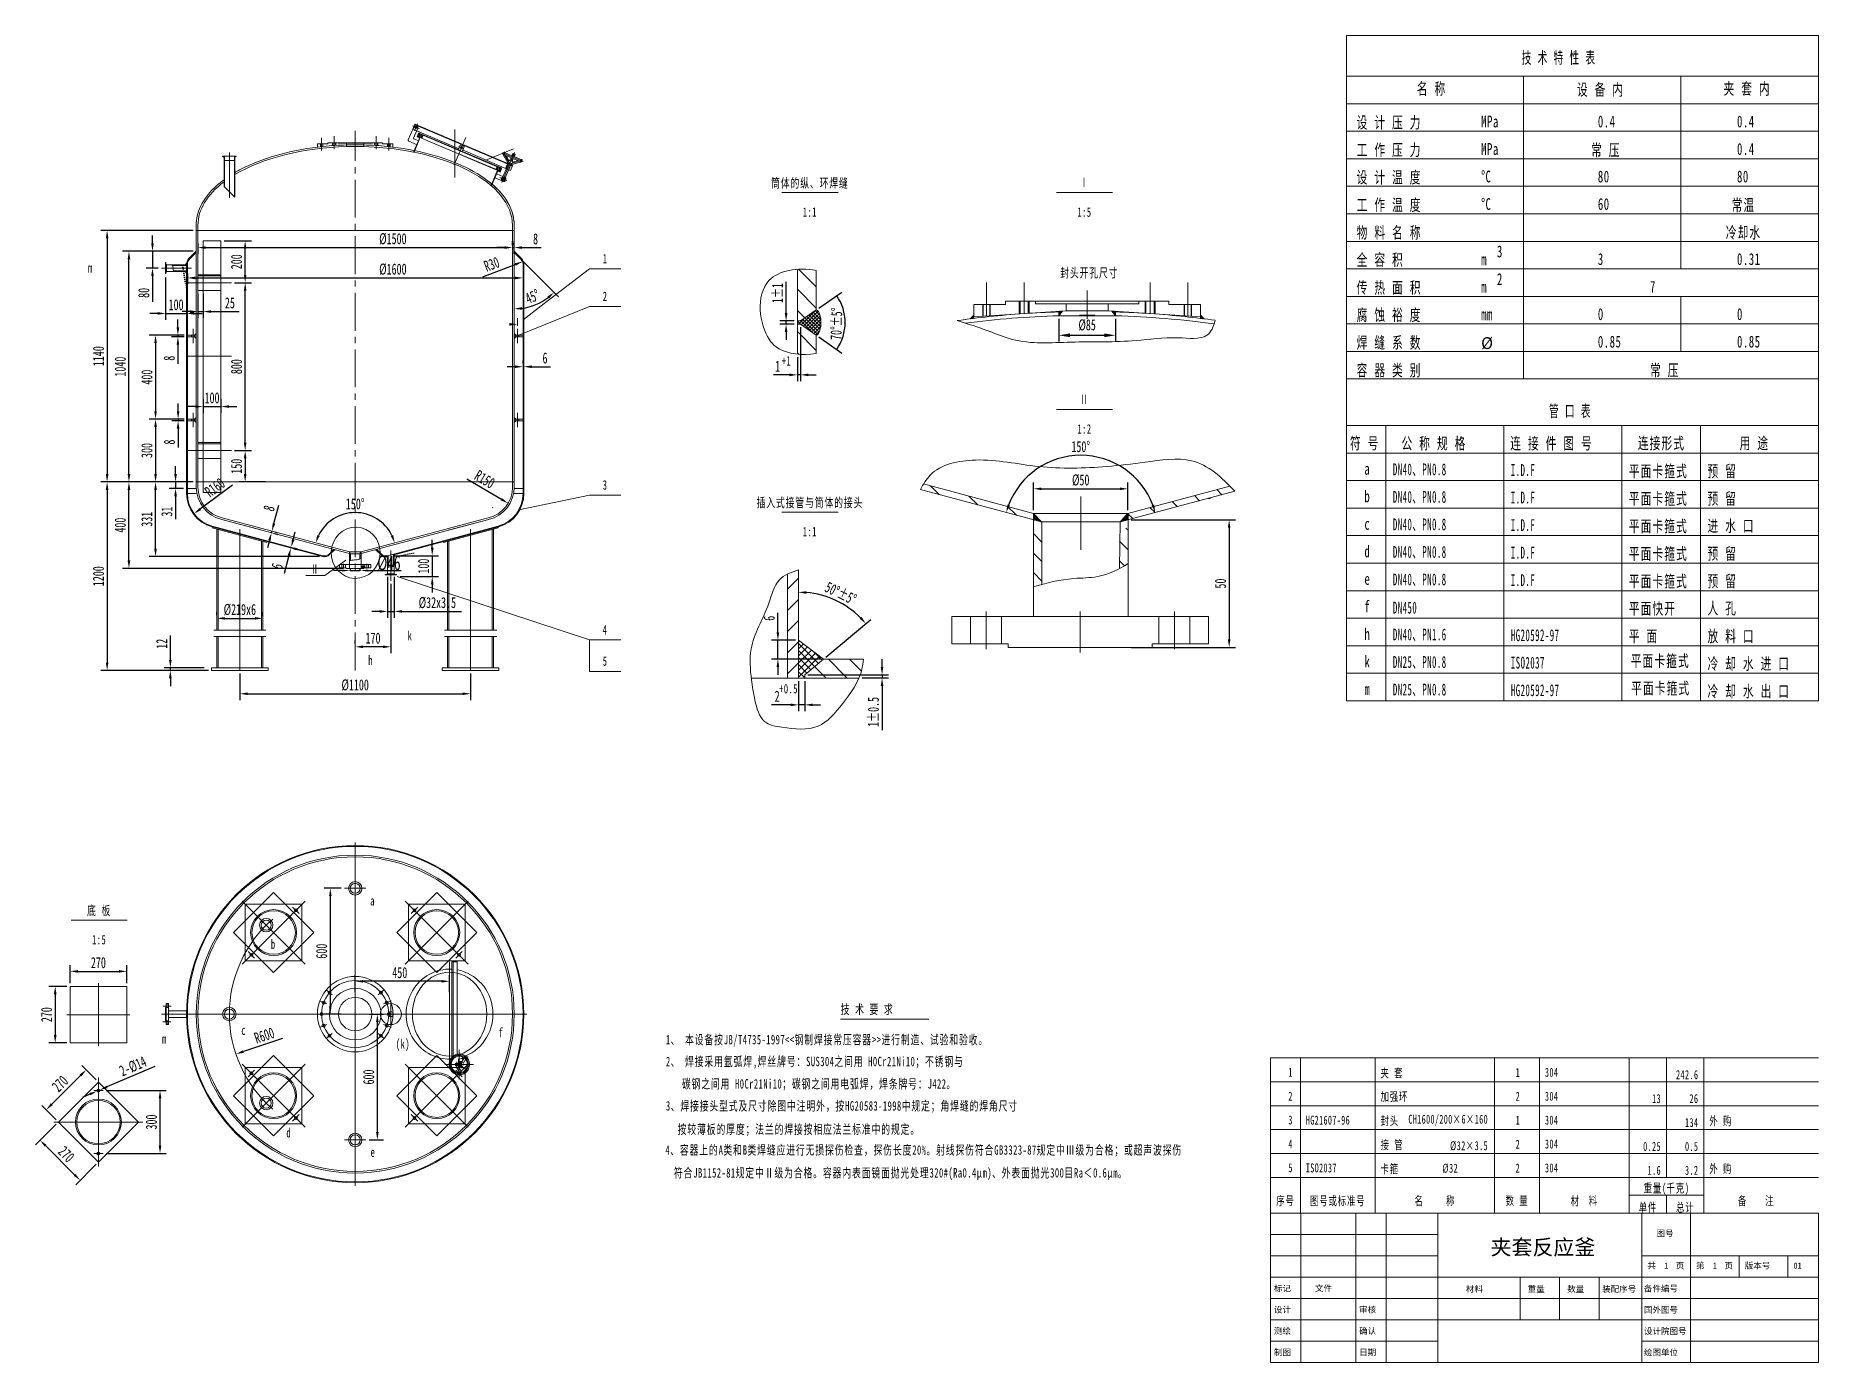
# Model space of a CAD drawing. Header units: millimetres. Extents: x 3545 to 4112, y 673 to 1094.
import ezdxf

# ---------------------------------------------------------------- set-up
doc = ezdxf.new("R2010")
doc.units = ezdxf.units.MM
doc.header["$PDSIZE"] = -5
doc.linetypes.add('点画线', pattern=[18, 12, -2, 2, -2])
doc.layers.get('0').update_dxf_attribs({"lineweight": 18})
doc.layers.get('Defpoints').update_dxf_attribs({"lineweight": 18})
for name, color, linetype, lineweight in [('中心线层', 1, '点画线', 18), ('文字层', 4, 'Continuous', 9), ('标注线', 3, 'Continuous', 9), ('细线', 7, 'Continuous', 15)]:
    doc.layers.add(name, color=color, linetype=linetype, lineweight=lineweight)
doc.layers.add('文字', color=4, linetype='Continuous')
doc.styles.add('ST', font='', dxfattribs={"width": 0.8})
doc.styles.get("Standard").update_dxf_attribs({"font": 'txt.shx', "width": 0.7, "oblique": 15, "bigfont": 'gbcbig.shx'})
doc.styles.add('style1', font='', dxfattribs={"width": 0.667})
doc.styles.add('标准', font='', dxfattribs={"width": 0.667})
doc.styles.get('ST').set_extended_font_data('SimSun')
doc.styles.get('style1').set_extended_font_data('NSimSun')
doc.styles.get('标准').set_extended_font_data('仿宋_gb2312')
doc.dimstyles.new('1', dxfattribs={"dimtxt": 3.5, "dimasz": 2.5, "dimexe": 2, "dimexo": 1, "dimgap": 1, "dimtad": 1, "dimdec": 1, "dimdsep": 46, "dimtxsty": 'Standard', "dimcen": 0.1, "dimdle": 5, "dimadec": 1, "dimazin": 3, "dimtfac": 1, "dimtdec": 1, "dimtmove": 0, "dimatfit": 1, "dimfxl": 0, "dimtolj": 1, "dimarcsym": 0})
doc.dimstyles.new('15', dxfattribs={"dimtxt": 3.5, "dimasz": 2.5, "dimexe": 2, "dimexo": 1, "dimgap": 1, "dimtad": 1, "dimdec": 1, "dimlfac": 15, "dimdsep": 46, "dimtxsty": 'Standard', "dimcen": 0.1, "dimdle": 5, "dimadec": 0, "dimazin": 0, "dimtfac": 1, "dimtdec": 1, "dimtmove": 0, "dimatfit": 3, "dimfxl": 0, "dimtolj": 1, "dimarcsym": 0})
doc.dimstyles.new('φ5', dxfattribs={"dimtxt": 3.5, "dimasz": 3.5, "dimexe": 2, "dimexo": 1, "dimgap": 1.5, "dimtad": 1, "dimdec": 0, "dimlfac": 5, "dimzin": 12, "dimdsep": 46, "dimtxsty": 'Standard', "dimcen": 0.1, "dimdle": 7, "dimclrd": 256, "dimclre": 256, "dimclrt": 256, "dimazin": 3, "dimtfac": 1, "dimtdec": 0, "dimtmove": 0, "dimatfit": 3, "dimfxl": 0, "dimtolj": 1, "dimarcsym": 0})
doc.dimstyles.new('标准', dxfattribs={"dimtxt": 70, "dimasz": 40, "dimexe": 2, "dimexo": 0, "dimtad": 1, "dimdsep": 46, "dimtxsty": '标准', "dimblk": '_CAXARROW', "dimcen": 0, "dimdle": 6, "dimazin": 2, "dimtfac": 0.707107, "dimtmove": 0, "dimatfit": 3, "dimfxl": 0, "dimtolj": 1, "dimarcsym": 0})
doc.dimstyles.new('直径15', dxfattribs={"dimtxt": 3.5, "dimasz": 2.5, "dimexe": 2, "dimexo": 1, "dimgap": 1, "dimtad": 1, "dimdec": 1, "dimlfac": 15, "dimdsep": 46, "dimtxsty": 'Standard', "dimcen": 0.1, "dimdle": 5, "dimadec": 0, "dimazin": 0, "dimtfac": 1, "dimtdec": 1, "dimtmove": 0, "dimatfit": 1, "dimfxl": 0, "dimtolj": 1, "dimarcsym": 0})
doc.dimstyles.new('直径2', dxfattribs={"dimtxt": 3.5, "dimasz": 2.5, "dimexe": 2, "dimexo": 1, "dimgap": 1, "dimtad": 1, "dimdec": 0, "dimlfac": 2, "dimdsep": 46, "dimtxsty": 'Standard', "dimcen": 0.1, "dimdle": 5, "dimadec": 0, "dimazin": 0, "dimtfac": 1, "dimtdec": 0, "dimtmove": 0, "dimatfit": 1, "dimfxl": 0, "dimtolj": 1, "dimarcsym": 0})
pattern_1 = [(45, (3448.65748, 735.396705), (-0.044901281, 0.044901281), []), (135, (3448.65748, 735.396705), (-0.044901281, -0.044901281), [])]
pattern_2 = [(45, (3469.5238, 637.57053), (-0.3367596, 0.3367596), []), (135, (3469.5238, 637.57053), (-0.3367596, -0.3367596), [])]
pattern_3 = [(135, (3469.524, 637.5705), (-4.49013, -4.49013), [])]
pattern_4 = [(135, (3469.524, 637.5705), (-3.367596, -3.367596), [])]
pattern_5 = [(45, (3469.5238, 637.57053), (-0.13470384, 0.13470384), []), (135, (3469.5238, 637.57053), (-0.13470384, -0.13470384), [])]
pattern_6 = [(22, (3448.6575, 735.3967), (-0.15858346, 0.39250783), []), (112, (3448.6575, 735.3967), (-0.39250783, -0.15858346), [])]
pattern_7 = [(22, (3448.6575, 735.3967), (-0.15858346, 0.39250783), [])]
pattern_8 = [(112, (3448.65748, 735.3967), (-0.19625392, -0.07929173), [])]
pattern_9 = [(22, (3448.65748, 735.3967), (-0.07929173, 0.19625392), [])]

msp = doc.modelspace()

# ---------------------------------------------------------------- texts
at = {"layer": '文字', "style": 'ST'}
msp.add_text('夹套反应釜', height=4.88035, dxfattribs=at).set_placement((4007.4516, 706.7038))
at = {"layer": '文字层', "style": 'style1'}
for s, height, p in [('图号', 1.93477, (4060.1733, 712.5943)), ('共', 1.9348, (4057.2782, 702.3268)), ('1', 1.9348, (4062.6206, 702.3268)), ('页', 1.9348, (4066.3212, 702.3268)), ('第', 1.9348, (4072.7564, 702.3268)), ('1', 1.9348, (4078.0988, 702.3268)), ('页', 1.9348, (4081.7994, 702.3268)), ('版本号', 1.93477, (4088.2346, 702.3268)), ('01', 1.93477, (4103.7127, 702.3268)), ('标记', 1.93477, (3938.5729, 695.0897)), ('文件', 1.93477, (3951.6152, 695.0897)), ('材料', 1.93477, (3999.5904, 694.8762)), ('重量', 1.93477, (4019.2158, 694.8762)), ('数量', 1.93477, (4031.7918, 694.8762)), ('装配序号', 1.93477, (4042.8908, 694.8762)), ('备件编号', 1.93477, (4056.192, 695.0337)), ('设计', 1.93477, (3938.5729, 688.318)), ('审核', 1.93477, (3965.6597, 688.318)), ('国外图号', 1.93477, (4056.192, 688.262)), ('测绘', 1.93477, (3938.5729, 681.5463)), ('确认', 1.93477, (3965.6597, 681.5463)), ('设计院图号', 1.93477, (4056.192, 681.4903)), ('制图', 1.93477, (3938.5729, 674.7746)), ('日期', 1.93477, (3965.6597, 674.7746)), ('绘图单位', 1.93477, (4056.192, 674.7186))]:
    msp.add_text(s, height=height, dxfattribs=at).set_placement(p)
at = {"layer": '细线', "line_spacing_factor": 1.15057, "style": '标准'}
for s, insert, char_height, width, attachment_point in [('\\T1.1;{\\W0.6;技 术 特 性 表}', (4017.3355, 1085.0378), 3.75, 36.194445, 7), ('\\T1.1;名 称', (3988.6863, 1077.2563), 3.75, 14.146959, 5), ('\\T1.1;设 备 内', (4042.3849, 1076.973), 3.75, 22.712975, 5), ('\\T1.1;夹 套 内', (4088.983, 1077.2563), 3.75, 22.712975, 5), ('\\T1.1;设 计 压 力', (3964.8729, 1064.4298), 3.75, 31.278991, 7), ('\\T1.1;MPa', (4004.4414, 1065.1068), 3.75, 8.955221, 7), ('\\T1.1;0.4', (4041.5461, 1065.1068), 3.75, 8.955221, 7), ('\\T1.1;0.4', (4085.7711, 1065.1068), 3.75, 8.955221, 7), ('\\T1.1;工 作 压 力', (3964.8729, 1055.6798), 3.75, 31.278991, 7), ('\\T1.1;MPa', (4004.4414, 1056.3568), 3.75, 8.955221, 7), ('\\T1.1;常 压', (4044.0739, 1055.6798), 3.75, 14.146959, 8), ('\\T1.1;0.4', (4085.7711, 1056.3568), 3.75, 8.955221, 7), ('\\T1.1;筒体的纵、环焊缝', (3791.0933, 1045.629), 3, 35.718032, 8), ('\\T1.1;Ⅰ', (3878.3606, 1046.1706), 3, 4.464754, 8), ('\\T1.1;设 计 温 度', (3964.8729, 1046.9836), 3.75, 31.278991, 7), ('\\T1.1;%%DC', (4004.4414, 1047.6068), 3.75, 8.566016, 7), ('\\T1.1;80', (4041.5461, 1047.6068), 3.75, 5.970147, 7), ('\\T1.1;80', (4085.7711, 1047.6068), 3.75, 5.970147, 7), ('\\T1.1;工 作 温 度', (3964.8729, 1038.234), 3.75, 31.278991, 7), ('\\T1.1;%%DC', (4004.4414, 1038.8568), 3.75, 8.566016, 7), ('\\T1.1;60', (4041.5461, 1038.8568), 3.75, 5.970147, 7), ('\\T1.1;常温', (4087.8239, 1038.1798), 3.75, 11.161885, 8), ('\\T1.1;1:1', (3791.0933, 1036.6877), 3, 7.164177, 8), ('\\T1.1;1:5', (3878.3606, 1036.6877), 3, 7.164177, 8), ('\\T1.1;物 料 名 称', (3964.8729, 1029.4297), 3.75, 31.278991, 7), ('\\T1.1;冷却水', (4087.8239, 1029.4298), 3.75, 16.742827, 8), ('\\T1.1;3', (4009.4728, 1023.7882), 3.75, 2.985074, 7), ('\\T1.1;m', (3562.3765, 1020.5203), 3, 2.388059, 5), ('{\\T1.1;1}', (3725.9901, 1021.9371), 3, 2.388059, 8), ('\\T1.1;封头开孔尺寸', (3879.9084, 1017.106), 3, 26.788524, 8), ('\\T1.1;全 容 积', (3964.8729, 1020.7703), 3.75, 22.712975, 7), ('\\T1.1;m', (4004.4414, 1021.3568), 3.75, 2.985074, 7), ('\\T1.1;3', (4041.5461, 1021.3568), 3.75, 2.985074, 7), ('\\T1.1;0.31', (4085.7711, 1021.3568), 3.75, 11.940295, 7), ('\\T1.1;传 热 面 积', (3964.8729, 1011.9298), 3.75, 31.278991, 7), ('\\T1.1;m', (4004.4414, 1012.6068), 3.75, 2.985074, 7), ('\\T1.1;2', (4009.4728, 1015.0382), 3.75, 2.985074, 7), ('\\T1.1;7', (4058.1158, 1012.6068), 3.75, 2.985074, 7), ('{\\T1.1;2}', (3725.9901, 1009.9371), 3, 2.388059, 8), ('\\T1.1;腐 蚀 裕 度', (3964.8729, 1003.234), 3.75, 31.278991, 7), ('\\T1.1;mm', (4004.4414, 1003.8568), 3.75, 5.970147, 7), ('\\T1.1;0', (4041.5461, 1003.8568), 3.75, 2.985074, 7), ('\\T1.1;0', (4085.7711, 1003.8568), 3.75, 2.985074, 7), ('\\T1.1;焊 缝 系 数', (3964.8729, 994.4296), 3.75, 31.278991, 7), ('\\T1.1;{\\W1;%%C}', (4004.4414, 994.5392), 3.75, 8.172919, 7), ('\\T1.1;0.85', (4041.5461, 995.1068), 3.75, 11.940295, 7), ('\\T1.1;0.85', (4085.7711, 995.1068), 3.75, 11.940295, 7), ('\\T1.1;+1', (3783.6501, 990.959), 3, 4.776118, 5), ('\\T1.1;容 器 类 别', (3964.8729, 985.6621), 3.75, 31.278991, 7), ('\\T1.1;常 压', (4058.1158, 985.6798), 3.75, 14.146959, 7), ('\\T1.1;Ⅱ', (3878.3606, 977.2079), 3, 4.464754, 8), ('\\T1.1;{\\W0.6;管 口 表}', (4026.0129, 972.7076), 3.75, 20.626939, 7), ('\\T1.1;1:2', (3878.3606, 967.725), 3, 7.164177, 8), ('\\T1.1;符 号', (3962.7471, 962.4662), 3.75, 14.146959, 7), ('\\T1.1;公 称 规 格', (3979.142, 962.412), 3.75, 31.278991, 7), ('\\T1.1;连 接 件 图 号', (4013.6883, 962.4119), 3.75, 39.845007, 7), ('\\T1.1;连接形式', (4054.2538, 962.4658), 3.75, 22.32377, 7), ('\\T1.1;用 途', (4086.6071, 962.484), 3.75, 14.146959, 7), ('\\T1.1;{\\W0.55;DN40、PN0.8}', (3976.3912, 954.2835), 3.75, 27.437786, 7), ('\\T1.1;{\\W0.55;I.D.F}', (4013.8912, 954.2835), 3.75, 12.648632, 7), ('\\T1.1;平面卡箍式', (4051.3912, 953.5888), 3.75, 27.904712, 7), ('\\T1.1;预 留', (4076.3912, 953.6059), 3.75, 14.146959, 7), ('{\\T1.1;3}', (3725.9901, 949.9371), 3, 7.164177, 8), ('\\T1.1;a', (3968.2822, 956.5747), 3.75, 2.985074, 5), ('\\T1.1;插入式接管与筒体的接头', (3791.0933, 944.0482), 3, 49.112293, 8), ('\\T1.1;b', (3968.2822, 947.8247), 3.75, 2.985074, 5), ('\\T1.1;{\\W0.55;DN40、PN0.8}', (3976.3912, 945.5335), 3.75, 27.437786, 7), ('\\T1.1;{\\W0.55;I.D.F}', (4013.8912, 945.5335), 3.75, 12.648632, 7), ('\\T1.1;平面卡箍式', (4051.3912, 944.8388), 3.75, 27.904712, 7), ('\\T1.1;预 留', (4076.3912, 944.8559), 3.75, 14.146959, 7), ('\\T1.1;{\\W0.55;DN40、PN0.8}', (3976.3912, 936.7835), 3.75, 27.437786, 7), ('\\T1.1;{\\W0.55;I.D.F}', (4013.8912, 936.7835), 3.75, 12.648632, 7), ('\\T1.1;平面卡箍式', (4051.3912, 936.0888), 3.75, 27.904712, 7), ('\\T1.1;进 水 口', (4076.3912, 936.1975), 3.75, 22.712975, 7), ('\\T1.1;1:1', (3791.0933, 935.1069), 3, 7.164177, 8), ('\\T1.1;c', (3968.2822, 939.0747), 3.75, 2.985074, 5), ('\\T1.1;d', (3968.2822, 930.3247), 3.75, 2.985074, 5), ('\\T1.1;{\\W0.55;DN40、PN0.8}', (3976.3912, 928.0335), 3.75, 27.437786, 7), ('\\T1.1;{\\W0.55;I.D.F}', (4013.8912, 928.0335), 3.75, 12.648632, 7), ('\\T1.1;平面卡箍式', (4051.3912, 927.3388), 3.75, 27.904712, 7), ('\\T1.1;预 留', (4076.3912, 927.3559), 3.75, 14.146959, 7), ('\\T1.1;Ⅱ', (3633.8008, 923.2874), 3, 4.464754, 8), ('\\T1.1;e', (3968.2822, 921.5747), 3.75, 2.985074, 5), ('\\T1.1;{\\W0.55;DN40、PN0.8}', (3976.3912, 919.2835), 3.75, 27.437786, 7), ('\\T1.1;{\\W0.55;I.D.F}', (4013.8912, 919.2835), 3.75, 12.648632, 7), ('\\T1.1;平面卡箍式', (4051.3912, 918.5888), 3.75, 27.904712, 7), ('\\T1.1;预 留', (4076.3912, 918.6059), 3.75, 14.146959, 7), ('\\T1.1;f', (3968.2822, 912.8247), 3.75, 2.985074, 5), ('\\T1.1;{\\W0.55;DN450}', (3976.3912, 910.5335), 3.75, 12.648632, 7), ('\\T1.1;平面快开', (4051.3912, 909.8912), 3.75, 22.32377, 7), ('\\T1.1;人 孔', (4076.3912, 909.9839), 3.75, 14.146959, 7), ('{\\T1.1;4}', (3725.9901, 903.9371), 3, 4.776118, 8), ('\\T1.1;k', (3663.9511, 903.5663), 3, 2.388059, 5), ('\\T1.1;h', (3968.2822, 904.0747), 3.75, 2.985074, 5), ('\\T1.1;{\\W0.55;DN40、PN1.6}', (3976.3912, 901.7835), 3.75, 27.437786, 7), ('\\T1.1;{\\W0.55;HG20592-97}', (4013.8912, 901.7835), 3.75, 25.297264, 7), ('\\T1.1;平 面', (4051.3912, 901.1412), 3.75, 14.146959, 7), ('\\T1.1;放 料 口', (4076.3912, 901.1064), 3.75, 22.712975, 7), ('\\T1.1;h', (3651.4657, 895.7373), 3, 2.388059, 5), ('{\\T1.1;5}', (3725.9901, 893.9371), 3, 7.164177, 8), ('\\T1.1;k', (3968.2822, 895.3247), 3.75, 2.985074, 5), ('\\T1.1;{\\W0.55;DN25、PN0.8}', (3976.3912, 893.0335), 3.75, 27.437786, 7), ('\\T1.1;{\\W0.55;ISO2037}', (4013.8912, 893.0335), 3.75, 17.708085, 7), ('\\T1.1;平面卡箍式', (4051.9892, 893.2677), 3.75, 27.904712, 7), ('\\T1.1;冷 却 水 进 口', (4076.3912, 892.3565), 3.75, 39.845007, 7), ('\\T1.1;m', (3968.2822, 886.5747), 3.75, 2.985074, 5), ('\\T1.1;{\\W0.55;DN25、PN0.8}', (3976.3912, 884.2835), 3.75, 27.437786, 7), ('\\T1.1;{\\W0.55;HG20592-97}', (4013.8912, 884.2835), 3.75, 25.297264, 7), ('\\T1.1;平面卡箍式', (4052.1295, 884.5696), 3.75, 27.904712, 7), ('\\T1.1;冷 却 水 出 口', (4076.3912, 883.6065), 3.75, 39.845007, 7), ('\\T1.1;底 板', (3565.1746, 814.3353), 3, 11.317567, 8), ('\\T1.1;a', (3652.0785, 819.2522), 3, 2.388059, 5), ('\\T1.1;1:5', (3565.1746, 805.3798), 3, 7.164177, 8), ('\\T1.1;b', (3620.5258, 805.4691), 3, 2.388059, 5), ('\\T1.1;c', (3611.1123, 778.121), 3, 2.388059, 5), ('\\T1.1;f', (3692.8837, 777.4114), 3, 2.388059, 5), ('{\\T1.1;m}', (3585.8894, 775.3937), 3, 2.388059, 5), ('{\\T1.1;(k)}', (3661.7328, 773.3813), 3, 7.164177, 5), ('\\T1.1;1', (3944.5865, 763.333), 2.85, 2.268656, 9), ('\\T1.1;夹 套', (3972.4669, 762.8088), 2.85, 10.751689, 7), ('\\T1.1;1', (4016.1289, 763.2823), 2.85, 2.268656, 8), ('{\\T1.1;304}', (4024.7176, 763.2823), 2.85, 13.611936, 7), ('\\T1.1;242.6', (4073.5037, 762.5188), 2.85, 11.34328, 9), ('\\T1.1;2', (3944.5865, 755.733), 2.85, 2.268656, 9), ('\\T1.1;加强环', (3972.4669, 755.2937), 2.85, 12.724549, 7), ('\\T1.1;2', (4016.1289, 755.6823), 2.85, 2.268656, 8), ('{\\T1.1;304}', (4024.7176, 755.6823), 2.85, 13.611936, 7), ('\\T1.1;13', (4061.6287, 754.9188), 2.85, 4.537312, 9), ('\\T1.1;26', (4073.5037, 754.9188), 2.85, 4.537312, 9), ('\\T1.1;3', (3944.5865, 748.133), 2.85, 2.268656, 9), ('\\T1.1;{\\W0.6;HG21607-96}', (3948.7176, 748.0823), 2.85, 20.704827, 7), ('\\T1.1;封头', (3972.4669, 747.6367), 2.85, 8.483032, 7), ('\\T1.1;{\\W0.6;CH1600/200×6×160}', (4006.6502, 747.7144), 2.85, 36.677096, 9), ('\\T1.1;1', (4016.1289, 748.0823), 2.85, 2.268656, 8), ('{\\T1.1;304}', (4024.7176, 748.0823), 2.85, 13.611936, 7), ('\\T1.1;134', (4073.5037, 747.3188), 2.85, 6.805968, 9), ('\\T1.1;外 购', (4076.9676, 747.5813), 2.85, 10.751689, 7), ('\\T1.1;d', (3625.4355, 745.5353), 3, 2.388059, 5), ('\\T1.1;4', (3944.5865, 740.533), 2.85, 2.268656, 9), ('\\T1.1;接 管', (3972.4669, 739.9677), 2.85, 10.751689, 7), ('\\T1.1;%%C32×3.5', (4006.6509, 739.8679), 2.85, 19.826313, 9), ('\\T1.1;2', (4016.1289, 740.4823), 2.85, 2.268656, 8), ('{\\T1.1;304}', (4024.7176, 740.4823), 2.85, 13.611936, 7), ('\\T1.1;0.25', (4061.6287, 739.7188), 2.85, 9.074624, 9), ('\\T1.1;0.5', (4073.5037, 739.7188), 2.85, 6.805968, 9), ('\\T1.1;e', (3652.1972, 739.349), 3, 2.388059, 5), ('\\T1.1;5', (3944.5858, 732.933), 2.85, 2.268656, 9), ('\\T1.1;{\\W0.6;ISO2037}', (3948.7176, 732.8823), 2.85, 14.493379, 7), ('\\T1.1;卡箍', (3972.4669, 732.3543), 2.85, 8.483032, 7), ('\\T1.1;%%C32', (3997.1016, 732.7139), 2.85, 8.778828, 9), ('\\T1.1;2', (4016.1289, 732.8823), 2.85, 2.268656, 8), ('\\pt8.55;{\\T1.1;304}', (4024.7176, 732.8823), 2.85, 13.611936, 7), ('\\T1.1;1.6', (4061.6287, 732.1188), 2.85, 6.805968, 9), ('\\T1.1;3.2', (4073.5037, 732.1188), 2.85, 6.805968, 9), ('\\T1.1;外 购', (4076.9676, 732.3813), 2.85, 10.751689, 7), ('\\T1.1;序号', (3942.2439, 722.1792), 2.85, 8.483032, 8), ('\\T1.1;图号或标准号', (3958.8689, 722.1655), 2.85, 25.449097, 8), ('\\T1.1;名     称', (3989.7439, 722.1792), 2.85, 19.826313, 8), ('\\T1.1;数 量', (4015.8689, 722.2072), 2.85, 10.751689, 8), ('\\T1.1;材  料', (4037.2439, 722.1381), 2.85, 13.020345, 8), ('\\T1.1;重量(千克)', (4063.3689, 725.7685), 2.85, 21.503377, 8), ('\\T1.1;备    注', (4091.8689, 722.1793), 2.85, 17.557657, 8), ('\\T1.1;单件', (4057.4314, 720.0684), 2.85, 8.483032, 8), ('\\T1.1;总计', (4069.3064, 720.1094), 2.85, 8.483032, 8)]:
    msp.add_mtext(s, dxfattribs=dict(at, insert=insert, char_height=char_height, width=width, attachment_point=attachment_point))
at = {"layer": '细线', "color": 3, "insert": (3784.2974, 886.6894), "char_height": 3, "width": 9.552236, "attachment_point": 5, "line_spacing_factor": 1.15057, "style": '标准'}
msp.add_mtext('\\T1.1;+0.5', dxfattribs=at)
at = {"layer": '细线', "color": 4, "char_height": 3, "attachment_point": 7, "line_spacing_factor": 1.15057, "style": '标准'}
for s, insert, width in [('\\T1.1;技 术 要 求', (3800.8795, 782.9588), 25.023193), ('\\T1.1;1、 本设备按JB/T4735-1997<<钢制焊接常压容器>>进行制造、试验和验收。', (3745.3357, 772.915), 152.527215), ('\\T1.1;2、 焊接采用氩弧焊,焊丝牌号：SUS304之间用 H0Cr21Ni10；不锈钢与', (3745.3357, 765.9253), 141.521012), ('\\T1.1;   碳钢之间用 H0Cr21Ni10；碳钢之间用电弧焊，焊条牌号：J422。', (3745.9061, 758.9253), 136.744894), ('\\T1.1;3、焊接接头型式及尺寸除图中注明外，按HG20583-1998中规定；角焊缝的焊角尺寸 ', (3745.3357, 751.9155), 167.375444), ('\\T1.1;  按较薄板的厚度；法兰的焊接按相应法兰标准中的规定。', (3746.0697, 744.4869), 116.394967), ('\\T1.1;4、容器上的A类和B类焊缝应进行无损探伤检查，探伤长度20%。射线探伤符合GB3323-87规定中Ⅲ级为合格；或超声波探伤', (3745.1865, 737.9014), 241.199566), ('{\\T1.1;  符合JB1152-81规定中Ⅱ级为合格。容器内表面镜面抛光处理320#(Ra0.4μm)、外表面抛光300目Ra＜0.6μm。}', (3744.862, 730.4865), 244.748158)]:
    msp.add_mtext(s, dxfattribs=dict(at, insert=insert, width=width))

# ---------------------------------------------------------------- blocks, each defined once
blk = doc.blocks.new('*D59')
at = {"layer": 'Defpoints', "color": 0, "transparency": 16777216}
for p in [(3596.04, 1032.43), (3567.72, 952.43), (3596.04, 952.43)]:
    blk.add_point(p, dxfattribs=at)
at = {"layer": '细线', "color": 0, "lineweight": -2, "transparency": 16777216}
for p, q in [((3595.04, 1032.43), (3565.72, 1032.43)), ((3567.72, 1029.93), (3567.72, 954.93)), ((3595.04, 952.43), (3565.72, 952.43))]:
    blk.add_line(p, q, dxfattribs=at)
at = {"layer": '细线', "color": 0, "transparency": 16777216}
for points in [[(3567.31, 1029.93), (3568.14, 1029.93), (3567.72, 1032.43)], [(3567.31, 954.93), (3568.14, 954.93), (3567.72, 952.43)]]:
    blk.add_solid(points, dxfattribs=at)
at = {"layer": '细线', "color": 0, "transparency": 16777216, "insert": (3564.97, 992.43), "char_height": 3.5, "attachment_point": 5, "rotation": 90, "style": '标准'}
blk.add_mtext('\\A1;1140', dxfattribs=at)
blk = doc.blocks.new('*D60')
at = {"layer": 'Defpoints', "color": 0, "transparency": 16777216}
for p in [(3596.57, 1029.4), (3696.57, 1029.4), (3696.57, 1026.95)]:
    blk.add_point(p, dxfattribs=at)
at = {"layer": '细线', "color": 0, "lineweight": -2, "transparency": 16777216}
for p, q in [((3596.57, 1028.4), (3596.57, 1024.95)), ((3599.07, 1026.95), (3694.07, 1026.95)), ((3696.57, 1028.4), (3696.57, 1024.95))]:
    blk.add_line(p, q, dxfattribs=at)
at = {"layer": '细线', "color": 0, "transparency": 16777216}
for points in [[(3599.07, 1027.36), (3599.07, 1026.53), (3596.57, 1026.95)], [(3694.07, 1027.36), (3694.07, 1026.53), (3696.57, 1026.95)]]:
    blk.add_solid(points, dxfattribs=at)
at = {"layer": '细线', "color": 0, "transparency": 16777216, "insert": (3658.55, 1029.7), "char_height": 3.5, "attachment_point": 5, "style": '标准'}
blk.add_mtext('\\A1;%%C1500', dxfattribs=at)
blk = doc.blocks.new('*D61')
at = {"layer": 'Defpoints', "color": 0, "transparency": 16777216}
for p in [(3583.11, 952.43), (3596.04, 952.43), (3636.25, 928.74)]:
    blk.add_point(p, dxfattribs=at)
at = {"layer": '细线', "color": 0, "lineweight": -2, "transparency": 16777216}
for p, q in [((3595.04, 952.43), (3581.11, 952.43)), ((3583.11, 931.24), (3583.11, 949.93)), ((3635.25, 928.74), (3581.11, 928.74))]:
    blk.add_line(p, q, dxfattribs=at)
at = {"layer": '细线', "color": 0, "transparency": 16777216}
for points in [[(3582.7, 949.93), (3583.53, 949.93), (3583.11, 952.43)], [(3582.7, 931.24), (3583.53, 931.24), (3583.11, 928.74)]]:
    blk.add_solid(points, dxfattribs=at)
at = {"layer": '细线', "color": 0, "transparency": 16777216, "insert": (3580.36, 940.58), "char_height": 3.5, "attachment_point": 5, "rotation": 90, "style": '标准'}
blk.add_mtext('\\A1;331', dxfattribs=at)
blk = doc.blocks.new('*D62')
at = {"layer": 'Defpoints', "color": 0, "transparency": 16777216}
for p in [(3596.04, 952.43), (3567.72, 892.53), (3600.91, 892.53)]:
    blk.add_point(p, dxfattribs=at)
at = {"layer": '细线', "color": 0, "lineweight": -2, "transparency": 16777216}
for p, q in [((3595.04, 952.43), (3565.72, 952.43)), ((3567.72, 949.93), (3567.72, 895.03)), ((3599.91, 892.53), (3565.72, 892.53))]:
    blk.add_line(p, q, dxfattribs=at)
at = {"layer": '细线', "color": 0, "transparency": 16777216}
for points in [[(3567.31, 949.93), (3568.14, 949.93), (3567.72, 952.43)], [(3567.31, 895.03), (3568.14, 895.03), (3567.72, 892.53)]]:
    blk.add_solid(points, dxfattribs=at)
at = {"layer": '细线', "color": 0, "transparency": 16777216, "insert": (3564.97, 922.48), "char_height": 3.5, "attachment_point": 5, "rotation": 90, "style": '标准'}
blk.add_mtext('\\A1;1200', dxfattribs=at)
blk = doc.blocks.new('*D63')
at = {"layer": 'Defpoints', "color": 0, "transparency": 16777216}
for p in [(3587.82, 893.33), (3599.54, 893.33), (3600.91, 892.53)]:
    blk.add_point(p, dxfattribs=at)
at = {"layer": '细线', "color": 0, "lineweight": -2, "transparency": 16777216}
for p, q in [((3587.82, 895.83), (3587.82, 903.67)), ((3598.54, 893.33), (3585.82, 893.33)), ((3599.91, 892.53), (3585.82, 892.53)), ((3587.82, 892.53), (3587.82, 893.33)), ((3587.82, 890.03), (3587.82, 887.53))]:
    blk.add_line(p, q, dxfattribs=at)
at = {"layer": '细线', "color": 0, "transparency": 16777216}
for points in [[(3587.4, 895.83), (3588.24, 895.83), (3587.82, 893.33)], [(3587.4, 890.03), (3588.24, 890.03), (3587.82, 892.53)]]:
    blk.add_solid(points, dxfattribs=at)
at = {"layer": '细线', "color": 0, "transparency": 16777216, "insert": (3585.07, 901), "char_height": 3.5, "attachment_point": 5, "rotation": 90, "style": '标准'}
blk.add_mtext('\\A1;12', dxfattribs=at)
blk = doc.blocks.new('*D64')
at = {"layer": 'Defpoints', "color": 0, "transparency": 16777216}
for p in [(3646.57, 783.25), (3608.64, 770.54)]:
    blk.add_point(p, dxfattribs=at)
at = {"layer": '细线', "color": 0, "lineweight": -2, "transparency": 16777216}
blk.add_line((3623.48, 775.51), (3611.02, 771.34), dxfattribs=at)
at = {"layer": '细线', "color": 0, "transparency": 16777216}
blk.add_solid([(3610.88, 771.73), (3611.15, 770.94), (3608.64, 770.54)], dxfattribs=at)
at = {"layer": '细线', "color": 0, "transparency": 16777216, "insert": (3617.7, 776.48), "char_height": 3.5, "attachment_point": 5, "rotation": 18.5184, "style": '标准'}
blk.add_mtext('\\A1;R600', dxfattribs=at)
blk = doc.blocks.new('*D65')
at = {"layer": 'Defpoints', "color": 0, "transparency": 16777216}
for p in [(3887.55, 958.6), (3826.27, 950.01), (3926.11, 949.48), (3864.68, 939.71), (3889.68, 939.71)]:
    blk.add_point(p, dxfattribs=at)
at = {"layer": '细线', "color": 0, "lineweight": -2, "transparency": 16777216}
blk.add_arc((3877.18, 936.37), 24.53, 20.8418, 159.1582, dxfattribs=at)
at = {"layer": '细线', "color": 0, "transparency": 16777216}
for points in [[(3854.65, 944.96), (3853.86, 945.22), (3853.49, 942.71)], [(3900.51, 945.22), (3899.71, 944.96), (3900.88, 942.71)]]:
    blk.add_solid(points, dxfattribs=at)
at = {"layer": '细线', "color": 0, "transparency": 16777216, "insert": (3877.18, 963.65), "char_height": 3.5, "attachment_point": 5, "style": '标准'}
blk.add_mtext('\\A1;150°', dxfattribs=at)
blk = doc.blocks.new('*D66')
at = {"layer": 'Defpoints', "color": 0, "transparency": 16777216}
for p in [(3892.18, 950.26), (3862.18, 942.46), (3892.18, 942.46)]:
    blk.add_point(p, dxfattribs=at)
at = {"layer": '细线', "color": 0, "lineweight": -2, "transparency": 16777216}
for p, q in [((3862.18, 943.46), (3862.18, 952.26)), ((3892.18, 943.46), (3892.18, 952.26)), ((3864.68, 950.26), (3889.68, 950.26))]:
    blk.add_line(p, q, dxfattribs=at)
at = {"layer": '细线', "color": 0, "transparency": 16777216}
for points in [[(3864.68, 950.67), (3864.68, 949.84), (3862.18, 950.26)], [(3889.68, 950.67), (3889.68, 949.84), (3892.18, 950.26)]]:
    blk.add_solid(points, dxfattribs=at)
at = {"layer": '细线', "color": 0, "transparency": 16777216, "insert": (3877.18, 953.01), "char_height": 3.5, "attachment_point": 5, "style": '标准'}
blk.add_mtext('\\A1;%%C50', dxfattribs=at)
blk = doc.blocks.new('*D67')
at = {"layer": 'Defpoints', "color": 0, "transparency": 16777216}
for p in [(3646.57, 793.68), (3646.57, 789.18), (3676.57, 789.18)]:
    blk.add_point(p, dxfattribs=at)
at = {"layer": '细线', "color": 0, "lineweight": -2, "transparency": 16777216}
for p, q in [((3646.57, 790.18), (3646.57, 795.68)), ((3674.07, 793.68), (3649.07, 793.68)), ((3676.57, 790.18), (3676.57, 795.68))]:
    blk.add_line(p, q, dxfattribs=at)
at = {"layer": '细线', "color": 0, "transparency": 16777216}
for points in [[(3649.07, 794.09), (3649.07, 793.26), (3646.57, 793.68)], [(3674.07, 794.09), (3674.07, 793.26), (3676.57, 793.68)]]:
    blk.add_solid(points, dxfattribs=at)
at = {"layer": '细线', "color": 0, "transparency": 16777216, "insert": (3660.74, 796.43), "char_height": 3.5, "attachment_point": 5, "style": '标准'}
blk.add_mtext('\\A1;450', dxfattribs=at)
blk = doc.blocks.new('*D68')
at = {"layer": 'Defpoints', "color": 0, "transparency": 16777216}
for p in [(3609.91, 892.53), (3683.24, 892.53), (3683.24, 885.1)]:
    blk.add_point(p, dxfattribs=at)
at = {"layer": '细线', "color": 0, "lineweight": -2, "transparency": 16777216}
for p, q in [((3609.91, 891.53), (3609.91, 883.1)), ((3683.24, 891.53), (3683.24, 883.1)), ((3612.41, 885.1), (3680.74, 885.1))]:
    blk.add_line(p, q, dxfattribs=at)
at = {"layer": '细线', "color": 0, "transparency": 16777216}
for points in [[(3612.41, 885.51), (3612.41, 884.68), (3609.91, 885.1)], [(3680.74, 885.51), (3680.74, 884.68), (3683.24, 885.1)]]:
    blk.add_solid(points, dxfattribs=at)
at = {"layer": '细线', "color": 0, "transparency": 16777216, "insert": (3646.57, 887.85), "char_height": 3.5, "attachment_point": 5, "style": '标准'}
blk.add_mtext('\\A1;%%C1100', dxfattribs=at)
blk = doc.blocks.new('*D69')
at = {"layer": 'Defpoints', "color": 0, "transparency": 16777216}
for p in [(3783.53, 1003.61), (3787.11, 1003.61), (3787.11, 1002.61)]:
    blk.add_point(p, dxfattribs=at)
at = {"layer": '细线', "color": 0, "lineweight": -2, "transparency": 16777216}
for p, q in [((3783.53, 1006.11), (3783.53, 1016.1)), ((3786.11, 1003.61), (3781.53, 1003.61)), ((3783.53, 1002.61), (3783.53, 1003.61)), ((3786.11, 1002.61), (3781.53, 1002.61)), ((3783.53, 1000.11), (3783.53, 997.61))]:
    blk.add_line(p, q, dxfattribs=at)
at = {"layer": '细线', "color": 0, "transparency": 16777216}
for points in [[(3783.11, 1006.11), (3783.95, 1006.11), (3783.53, 1003.61)], [(3783.11, 1000.11), (3783.95, 1000.11), (3783.53, 1002.61)]]:
    blk.add_solid(points, dxfattribs=at)
at = {"layer": '细线', "color": 0, "transparency": 16777216, "insert": (3780.78, 1012.49), "char_height": 3.5, "attachment_point": 5, "rotation": 90, "style": '标准'}
blk.add_mtext('\\A1;1%%P1', dxfattribs=at)
blk = doc.blocks.new('*D70')
at = {"layer": 'Defpoints', "color": 0, "transparency": 16777216}
for p in [(3788.11, 1002.61), (3787.11, 993.07), (3787.11, 986.48)]:
    blk.add_point(p, dxfattribs=at)
at = {"layer": '细线', "color": 0, "lineweight": -2, "transparency": 16777216}
for p, q in [((3788.11, 1001.61), (3788.11, 984.48)), ((3787.11, 992.07), (3787.11, 984.48)), ((3784.61, 986.48), (3779.55, 986.48)), ((3788.11, 986.48), (3787.11, 986.48)), ((3790.61, 986.48), (3793.11, 986.48))]:
    blk.add_line(p, q, dxfattribs=at)
at = {"layer": '细线', "color": 0, "transparency": 16777216}
for points in [[(3784.61, 986.9), (3784.61, 986.06), (3787.11, 986.48)], [(3790.61, 986.9), (3790.61, 986.06), (3788.11, 986.48)]]:
    blk.add_solid(points, dxfattribs=at)
at = {"layer": '细线', "color": 0, "transparency": 16777216, "insert": (3780.83, 989.23), "char_height": 3.5, "attachment_point": 5, "style": '标准'}
blk.add_mtext('\\A1;1', dxfattribs=at)
blk = doc.blocks.new('*D71')
at = {"layer": 'Defpoints', "color": 0, "transparency": 16777216}
for p in [(3788.11, 1003.61), (3793.11, 1007.11), (3801.99, 1006.13), (3788.11, 1002.61), (3793.11, 999.11)]:
    blk.add_point(p, dxfattribs=at)
at = {"layer": '细线', "color": 0, "lineweight": -2, "transparency": 16777216}
for p, q in [((3793.93, 1007.69), (3801.24, 1012.81)), ((3793.93, 998.54), (3801.24, 993.42))]:
    blk.add_line(p, q, dxfattribs=at)
blk.add_arc((3787.4, 1003.11), 14.9, 325, 35, dxfattribs=at)
at = {"layer": '细线', "color": 0, "transparency": 16777216, "insert": (3799.54, 1002.72), "char_height": 3.5, "attachment_point": 5, "rotation": 88.152, "style": '标准'}
blk.add_mtext('\\A1;70%%D%%P5%%D', dxfattribs=at)
blk = doc.blocks.new('*D72')
at = {"layer": 'Defpoints', "color": 0, "transparency": 16777216}
for p in [(3789.47, 891.1), (3806.71, 890.11), (3814.03, 890.11)]:
    blk.add_point(p, dxfattribs=at)
at = {"layer": '细线', "color": 0, "lineweight": -2, "transparency": 16777216}
for p, q in [((3814.03, 893.6), (3814.03, 896.1)), ((3790.47, 891.1), (3816.03, 891.1)), ((3807.71, 890.11), (3816.03, 890.11)), ((3814.03, 891.1), (3814.03, 890.11)), ((3814.03, 887.61), (3814.03, 873.54))]:
    blk.add_line(p, q, dxfattribs=at)
at = {"layer": '细线', "color": 0, "transparency": 16777216}
for points in [[(3813.61, 893.6), (3814.44, 893.6), (3814.03, 891.1)], [(3813.61, 887.61), (3814.44, 887.61), (3814.03, 890.11)]]:
    blk.add_solid(points, dxfattribs=at)
at = {"layer": '细线', "color": 0, "transparency": 16777216, "insert": (3811.28, 879.32), "char_height": 3.5, "attachment_point": 5, "rotation": 90, "style": '标准'}
blk.add_mtext('\\A1;1%%P0.5', dxfattribs=at)
blk = doc.blocks.new('*D73')
at = {"layer": 'Defpoints', "color": 0, "transparency": 16777216}
for p in [(3787.47, 890.1), (3789.47, 890.1), (3787.47, 881.57)]:
    blk.add_point(p, dxfattribs=at)
at = {"layer": '细线', "color": 0, "lineweight": -2, "transparency": 16777216}
for p, q in [((3787.47, 889.1), (3787.47, 879.57)), ((3789.47, 889.1), (3789.47, 879.57)), ((3784.97, 881.57), (3778.91, 881.57)), ((3789.47, 881.57), (3787.47, 881.57)), ((3791.97, 881.57), (3794.47, 881.57))]:
    blk.add_line(p, q, dxfattribs=at)
at = {"layer": '细线', "color": 0, "transparency": 16777216}
for points in [[(3784.97, 881.99), (3784.97, 881.15), (3787.47, 881.57)], [(3791.97, 881.99), (3791.97, 881.15), (3789.47, 881.57)]]:
    blk.add_solid(points, dxfattribs=at)
at = {"layer": '细线', "color": 0, "transparency": 16777216, "insert": (3780.69, 884.32), "char_height": 3.5, "attachment_point": 5, "style": '标准'}
blk.add_mtext('\\A1;2', dxfattribs=at)
blk = doc.blocks.new('*D74')
at = {"layer": 'Defpoints', "color": 0, "transparency": 16777216}
for p in [(3787.47, 924.53), (3795.49, 916.21), (3795.42, 896.1), (3787.47, 890.1), (3789.47, 891.1)]:
    blk.add_point(p, dxfattribs=at)
at = {"layer": '细线', "color": 0, "lineweight": -2, "transparency": 16777216}
blk.add_line((3796.19, 896.74), (3810.42, 908.68), dxfattribs=at)
blk.add_arc((3787.47, 889.42), 27.97, 45.1237, 84.8763, dxfattribs=at)
at = {"layer": '细线', "color": 0, "transparency": 16777216}
for points in [[(3789.94, 916.85), (3789.98, 917.69), (3787.47, 917.38)], [(3807.5, 909.52), (3806.89, 908.95), (3808.89, 907.39)]]:
    blk.add_solid(points, dxfattribs=at)
at = {"layer": '细线', "color": 0, "transparency": 16777216, "insert": (3800.9, 917.04), "char_height": 3.5, "attachment_point": 5, "rotation": 334.0584, "style": '标准'}
blk.add_mtext('\\A1;50%%D%%P5%%D', dxfattribs=at)
blk = doc.blocks.new('*D75')
at = {"layer": 'Defpoints', "color": 0, "transparency": 16777216}
for p in [(3787.47, 902.1), (3780.92, 896.1), (3795.42, 896.1)]:
    blk.add_point(p, dxfattribs=at)
at = {"layer": '细线', "color": 0, "lineweight": -2, "transparency": 16777216}
for p, q in [((3780.92, 904.6), (3780.92, 910.82)), ((3786.47, 902.1), (3778.92, 902.1)), ((3780.92, 896.1), (3780.92, 902.1)), ((3794.42, 896.1), (3778.92, 896.1)), ((3780.92, 893.6), (3780.92, 891.1))]:
    blk.add_line(p, q, dxfattribs=at)
at = {"layer": '细线', "color": 0, "transparency": 16777216}
for points in [[(3780.5, 904.6), (3781.34, 904.6), (3780.92, 902.1)], [(3780.5, 893.6), (3781.34, 893.6), (3780.92, 896.1)]]:
    blk.add_solid(points, dxfattribs=at)
at = {"layer": '细线', "color": 0, "transparency": 16777216, "insert": (3778.17, 909.1), "char_height": 3.5, "attachment_point": 5, "rotation": 90, "style": '标准'}
blk.add_mtext('\\A1;6', dxfattribs=at)
blk = doc.blocks.new('*D76')
at = {"layer": 'Defpoints', "color": 0, "transparency": 16777216}
for p in [(3602.61, 909.07), (3617.21, 909.07), (3617.21, 908.77)]:
    blk.add_point(p, dxfattribs=at)
at = {"layer": '细线', "color": 0, "lineweight": -2, "transparency": 16777216}
for p, q in [((3602.61, 910.07), (3602.61, 911.07)), ((3605.11, 909.07), (3614.71, 909.07)), ((3617.21, 909.77), (3617.21, 911.07))]:
    blk.add_line(p, q, dxfattribs=at)
at = {"layer": '细线', "color": 0, "transparency": 16777216}
for points in [[(3605.11, 909.48), (3605.11, 908.65), (3602.61, 909.07)], [(3614.71, 909.48), (3614.71, 908.65), (3617.21, 909.07)]]:
    blk.add_solid(points, dxfattribs=at)
at = {"layer": '细线', "color": 0, "transparency": 16777216, "insert": (3609.91, 911.82), "char_height": 3.5, "attachment_point": 5, "style": '标准'}
blk.add_mtext('\\A1;%%C219x6', dxfattribs=at)
blk = doc.blocks.new('*D77')
at = {"layer": 'Defpoints', "color": 0, "transparency": 16777216}
for p in [(3574.66, 952.43), (3596.04, 952.43), (3643.75, 924.97)]:
    blk.add_point(p, dxfattribs=at)
at = {"layer": '细线', "color": 0, "lineweight": -2, "transparency": 16777216}
for p, q in [((3595.04, 952.43), (3572.66, 952.43)), ((3574.66, 927.47), (3574.66, 949.93)), ((3642.75, 924.97), (3572.66, 924.97))]:
    blk.add_line(p, q, dxfattribs=at)
at = {"layer": '细线', "color": 0, "transparency": 16777216}
for points in [[(3574.24, 949.93), (3575.08, 949.93), (3574.66, 952.43)], [(3574.24, 927.47), (3575.08, 927.47), (3574.66, 924.97)]]:
    blk.add_solid(points, dxfattribs=at)
at = {"layer": '细线', "color": 0, "transparency": 16777216, "insert": (3571.91, 938.7), "char_height": 3.5, "attachment_point": 5, "rotation": 90, "style": '标准'}
blk.add_mtext('\\A1;400', dxfattribs=at)
blk = doc.blocks.new('*D79')
at = {"layer": 'Defpoints', "color": 0, "transparency": 16777216}
for p in [(3619.96, 936.27), (3620.1, 936.79), (3620.1, 936.79)]:
    blk.add_point(p, dxfattribs=at)
at = {"layer": '细线', "color": 0, "lineweight": -2, "transparency": 16777216}
for p, q in [((3620.74, 939.2), (3622.31, 945.05)), ((3619.96, 936.27), (3620.1, 936.79)), ((3620.92, 936.02), (3621.89, 935.76)), ((3621.06, 936.53), (3622.03, 936.27)), ((3619.31, 933.86), (3618.66, 931.44))]:
    blk.add_line(p, q, dxfattribs=at)
at = {"layer": '细线', "color": 0, "transparency": 16777216}
for points in [[(3618.91, 933.97), (3619.71, 933.75), (3619.96, 936.27)], [(3620.34, 939.31), (3621.15, 939.1), (3620.1, 936.79)]]:
    blk.add_solid(points, dxfattribs=at)
at = {"layer": '细线', "color": 0, "transparency": 16777216, "insert": (3619.2, 944.05), "char_height": 3.5, "attachment_point": 5, "rotation": 75, "style": '标准'}
blk.add_mtext('\\A1;8', dxfattribs=at)
blk = doc.blocks.new('*D80')
at = {"layer": 'Defpoints', "color": 0, "transparency": 16777216}
for p in [(3593.24, 972.43), (3583.11, 952.43), (3596.04, 952.43)]:
    blk.add_point(p, dxfattribs=at)
at = {"layer": '细线', "color": 0, "lineweight": -2, "transparency": 16777216}
for p, q in [((3592.24, 972.43), (3581.11, 972.43)), ((3583.11, 969.93), (3583.11, 954.93)), ((3595.04, 952.43), (3581.11, 952.43))]:
    blk.add_line(p, q, dxfattribs=at)
at = {"layer": '细线', "color": 0, "transparency": 16777216}
for points in [[(3582.7, 969.93), (3583.53, 969.93), (3583.11, 972.43)], [(3582.7, 954.93), (3583.53, 954.93), (3583.11, 952.43)]]:
    blk.add_solid(points, dxfattribs=at)
at = {"layer": '细线', "color": 0, "transparency": 16777216, "insert": (3580.36, 962.43), "char_height": 3.5, "attachment_point": 5, "rotation": 90, "style": '标准'}
blk.add_mtext('\\A1;300', dxfattribs=at)
blk = doc.blocks.new('*D81')
at = {"layer": 'Defpoints', "color": 0, "transparency": 16777216}
for p in [(3593.24, 999.09), (3583.11, 972.43), (3592.24, 972.43)]:
    blk.add_point(p, dxfattribs=at)
at = {"layer": '细线', "color": 0, "lineweight": -2, "transparency": 16777216}
for p, q in [((3592.24, 999.09), (3581.11, 999.09)), ((3583.11, 996.59), (3583.11, 974.93)), ((3591.24, 972.43), (3581.11, 972.43))]:
    blk.add_line(p, q, dxfattribs=at)
at = {"layer": '细线', "color": 0, "transparency": 16777216}
for points in [[(3582.7, 996.59), (3583.53, 996.59), (3583.11, 999.09)], [(3582.7, 974.93), (3583.53, 974.93), (3583.11, 972.43)]]:
    blk.add_solid(points, dxfattribs=at)
at = {"layer": '细线', "color": 0, "transparency": 16777216, "insert": (3580.36, 985.76), "char_height": 3.5, "attachment_point": 5, "rotation": 90, "style": '标准'}
blk.add_mtext('\\A1;400', dxfattribs=at)
blk = doc.blocks.new('*D82')
at = {"layer": 'Defpoints', "color": 0, "transparency": 16777216}
for p in [(3574.66, 1025.76), (3596.04, 1025.76), (3596.04, 952.43)]:
    blk.add_point(p, dxfattribs=at)
at = {"layer": '细线', "color": 0, "lineweight": -2, "transparency": 16777216}
for p, q in [((3595.04, 1025.76), (3572.66, 1025.76)), ((3574.66, 954.93), (3574.66, 1023.26)), ((3595.04, 952.43), (3572.66, 952.43))]:
    blk.add_line(p, q, dxfattribs=at)
at = {"layer": '细线', "color": 0, "transparency": 16777216}
for points in [[(3574.24, 1023.26), (3575.08, 1023.26), (3574.66, 1025.76)], [(3574.24, 954.93), (3575.08, 954.93), (3574.66, 952.43)]]:
    blk.add_solid(points, dxfattribs=at)
at = {"layer": '细线', "color": 0, "transparency": 16777216, "insert": (3571.91, 989.09), "char_height": 3.5, "attachment_point": 5, "rotation": 90, "style": '标准'}
blk.add_mtext('\\A1;1040', dxfattribs=at)
blk = doc.blocks.new('*D83')
at = {"layer": 'Defpoints', "color": 0, "transparency": 16777216}
for p in [(3593.24, 1019.75), (3699.91, 1019.75), (3699.91, 1017.29)]:
    blk.add_point(p, dxfattribs=at)
at = {"layer": '细线', "color": 0, "lineweight": -2, "transparency": 16777216}
for p, q in [((3593.24, 1018.75), (3593.24, 1015.29)), ((3595.74, 1017.29), (3697.41, 1017.29)), ((3699.91, 1018.75), (3699.91, 1015.29))]:
    blk.add_line(p, q, dxfattribs=at)
at = {"layer": '细线', "color": 0, "transparency": 16777216}
for points in [[(3595.74, 1017.71), (3595.74, 1016.88), (3593.24, 1017.29)], [(3697.41, 1017.71), (3697.41, 1016.88), (3699.91, 1017.29)]]:
    blk.add_solid(points, dxfattribs=at)
at = {"layer": '细线', "color": 0, "transparency": 16777216, "insert": (3658.55, 1020.04), "char_height": 3.5, "attachment_point": 5, "style": '标准'}
blk.add_mtext('\\A1;%%C1600', dxfattribs=at)
blk = doc.blocks.new('*D84')
at = {"layer": 'Defpoints', "color": 0, "transparency": 16777216}
for p in [(3657.91, 929), (3659.91, 922.34), (3671.06, 922.34)]:
    blk.add_point(p, dxfattribs=at)
at = {"layer": '细线', "color": 0, "lineweight": -2, "transparency": 16777216}
for p, q in [((3671.06, 931.5), (3671.06, 934)), ((3658.91, 929), (3673.06, 929)), ((3671.06, 929), (3671.06, 922.34)), ((3660.91, 922.34), (3673.06, 922.34)), ((3671.06, 919.84), (3671.06, 917.34))]:
    blk.add_line(p, q, dxfattribs=at)
at = {"layer": '细线', "color": 0, "transparency": 16777216}
for points in [[(3670.65, 931.5), (3671.48, 931.5), (3671.06, 929)], [(3670.65, 919.84), (3671.48, 919.84), (3671.06, 922.34)]]:
    blk.add_solid(points, dxfattribs=at)
at = {"layer": '细线', "color": 0, "transparency": 16777216, "insert": (3668.31, 925.67), "char_height": 3.5, "attachment_point": 5, "rotation": 90, "style": '标准'}
blk.add_mtext('\\A1;100', dxfattribs=at)
blk = doc.blocks.new('*D85')
at = {"layer": 'Defpoints', "color": 0, "transparency": 16777216}
for p in [(3657.91, 921), (3646.57, 900.03), (3646.57, 900.03)]:
    blk.add_point(p, dxfattribs=at)
at = {"layer": '细线', "color": 0, "lineweight": -2, "transparency": 16777216}
for p, q in [((3657.91, 920), (3657.91, 898.03)), ((3646.57, 901.03), (3646.57, 902.03)), ((3655.41, 900.03), (3649.07, 900.03))]:
    blk.add_line(p, q, dxfattribs=at)
at = {"layer": '细线', "color": 0, "transparency": 16777216}
for points in [[(3649.07, 900.44), (3649.07, 899.61), (3646.57, 900.03)], [(3655.41, 900.44), (3655.41, 899.61), (3657.91, 900.03)]]:
    blk.add_solid(points, dxfattribs=at)
at = {"layer": '细线', "color": 0, "transparency": 16777216, "insert": (3652.24, 902.78), "char_height": 3.5, "attachment_point": 5, "style": '标准'}
blk.add_mtext('\\A1;170', dxfattribs=at)
blk = doc.blocks.new('*D86')
at = {"layer": 'Defpoints', "color": 0, "transparency": 16777216}
for p in [(3607.24, 1015.76), (3611.6, 1015.76), (3607.24, 962.43)]:
    blk.add_point(p, dxfattribs=at)
at = {"layer": '细线', "color": 0, "lineweight": -2, "transparency": 16777216}
for p, q in [((3608.24, 1015.76), (3613.6, 1015.76)), ((3611.6, 964.93), (3611.6, 1013.26)), ((3608.24, 962.43), (3613.6, 962.43))]:
    blk.add_line(p, q, dxfattribs=at)
at = {"layer": '细线', "color": 0, "transparency": 16777216}
for points in [[(3611.18, 1013.26), (3612.01, 1013.26), (3611.6, 1015.76)], [(3611.18, 964.93), (3612.01, 964.93), (3611.6, 962.43)]]:
    blk.add_solid(points, dxfattribs=at)
at = {"layer": '细线', "color": 0, "transparency": 16777216, "insert": (3608.85, 989.09), "char_height": 3.5, "attachment_point": 5, "rotation": 90, "style": '标准'}
blk.add_mtext('\\A1;800', dxfattribs=at)
blk = doc.blocks.new('*D87')
at = {"layer": 'Defpoints', "color": 0, "transparency": 16777216}
for p in [(3596.57, 1013.26), (3598.24, 1013.26), (3596.57, 1006.6)]:
    blk.add_point(p, dxfattribs=at)
at = {"layer": '细线', "color": 0, "lineweight": -2, "transparency": 16777216}
for p, q in [((3596.57, 1012.26), (3596.57, 1004.6)), ((3598.24, 1012.26), (3598.24, 1004.6)), ((3594.07, 1006.6), (3591.57, 1006.6)), ((3596.57, 1006.6), (3598.24, 1006.6)), ((3600.74, 1006.6), (3609.64, 1006.6))]:
    blk.add_line(p, q, dxfattribs=at)
at = {"layer": '细线', "color": 0, "transparency": 16777216}
for points in [[(3594.07, 1007.02), (3594.07, 1006.18), (3596.57, 1006.6)], [(3600.74, 1007.02), (3600.74, 1006.18), (3598.24, 1006.6)]]:
    blk.add_solid(points, dxfattribs=at)
at = {"layer": '细线', "color": 0, "transparency": 16777216, "insert": (3606.75, 1009.35), "char_height": 3.5, "attachment_point": 5, "style": '标准'}
blk.add_mtext('\\A1;25', dxfattribs=at)
blk = doc.blocks.new('*D88')
at = {"layer": 'Defpoints', "color": 0, "transparency": 16777216}
for p in [(3686.57, 950.76), (3695.18, 945.67)]:
    blk.add_point(p, dxfattribs=at)
at = {"layer": '细线', "color": 0, "lineweight": -2, "transparency": 16777216}
blk.add_line((3682.09, 953.42), (3693.03, 946.94), dxfattribs=at)
at = {"layer": '细线', "color": 0, "transparency": 16777216}
blk.add_solid([(3693.24, 947.3), (3692.81, 946.58), (3695.18, 945.67)], dxfattribs=at)
at = {"layer": '细线', "color": 0, "transparency": 16777216, "insert": (3687.74, 953.27), "char_height": 3.5, "attachment_point": 5, "rotation": 329.3657, "style": '标准'}
blk.add_mtext('\\A1;R150', dxfattribs=at)
blk = doc.blocks.new('*D89')
at = {"layer": 'Defpoints', "color": 0, "transparency": 16777216}
for p in [(3603.91, 948.72), (3595.35, 942.35)]:
    blk.add_point(p, dxfattribs=at)
at = {"layer": '细线', "color": 0, "lineweight": -2, "transparency": 16777216}
blk.add_line((3607.56, 951.44), (3597.36, 943.84), dxfattribs=at)
at = {"layer": '细线', "color": 0, "transparency": 16777216}
blk.add_solid([(3597.11, 944.18), (3597.61, 943.51), (3595.35, 942.35)], dxfattribs=at)
at = {"layer": '细线', "color": 0, "transparency": 16777216, "insert": (3601.95, 950.69), "char_height": 3.5, "attachment_point": 5, "rotation": 36.6687, "style": '标准'}
blk.add_mtext('\\A1;R160', dxfattribs=at)
blk = doc.blocks.new('*D90')
at = {"layer": 'Defpoints', "color": 0, "transparency": 16777216}
for p in [(3596.04, 952.43), (3589.48, 950.39), (3592.97, 950.39)]:
    blk.add_point(p, dxfattribs=at)
at = {"layer": '细线', "color": 0, "lineweight": -2, "transparency": 16777216}
for p, q in [((3595.04, 952.43), (3587.48, 952.43)), ((3589.48, 954.93), (3589.48, 957.43)), ((3589.48, 952.43), (3589.48, 950.39)), ((3591.97, 950.39), (3587.48, 950.39)), ((3589.48, 947.89), (3589.48, 940.61))]:
    blk.add_line(p, q, dxfattribs=at)
at = {"layer": '细线', "color": 0, "transparency": 16777216}
for points in [[(3589.06, 954.93), (3589.9, 954.93), (3589.48, 952.43)], [(3589.06, 947.89), (3589.9, 947.89), (3589.48, 950.39)]]:
    blk.add_solid(points, dxfattribs=at)
at = {"layer": '细线', "color": 0, "transparency": 16777216, "insert": (3586.73, 943), "char_height": 3.5, "attachment_point": 5, "rotation": 90, "style": '标准'}
blk.add_mtext('\\A1;31', dxfattribs=at)
blk = doc.blocks.new('*D91')
at = {"layer": 'Defpoints', "color": 0, "transparency": 16777216}
for p in [(3626.15, 931.44), (3626.15, 931.44), (3626.22, 931.7)]:
    blk.add_point(p, dxfattribs=at)
at = {"layer": '细线', "color": 0, "lineweight": -2, "transparency": 16777216}
for p, q in [((3626.86, 934.11), (3627.51, 936.53)), ((3626.22, 931.7), (3626.15, 931.44)), ((3627.11, 931.18), (3628.08, 930.92)), ((3627.18, 931.44), (3628.15, 931.18)), ((3625.5, 929.03), (3623.96, 923.28))]:
    blk.add_line(p, q, dxfattribs=at)
at = {"layer": '细线', "color": 0, "transparency": 16777216}
for points in [[(3625.1, 929.13), (3625.9, 928.92), (3626.15, 931.44)], [(3626.46, 934.22), (3627.26, 934.01), (3626.22, 931.7)]]:
    blk.add_solid(points, dxfattribs=at)
at = {"layer": '细线', "color": 0, "transparency": 16777216, "insert": (3621.75, 925.66), "char_height": 3.5, "attachment_point": 5, "rotation": 75, "style": '标准'}
blk.add_mtext('\\A1;6', dxfattribs=at)
blk = doc.blocks.new('*D92')
at = {"layer": 'Defpoints', "color": 0, "transparency": 16777216}
for p in [(3596.04, 1025.76), (3582.14, 1020.43), (3584.97, 1020.43)]:
    blk.add_point(p, dxfattribs=at)
at = {"layer": '细线', "color": 0, "lineweight": -2, "transparency": 16777216}
for p, q in [((3595.04, 1025.76), (3580.14, 1025.76)), ((3582.14, 1028.26), (3582.14, 1030.76)), ((3582.14, 1025.76), (3582.14, 1020.43)), ((3583.97, 1020.43), (3580.14, 1020.43)), ((3582.14, 1017.93), (3582.14, 1009.65))]:
    blk.add_line(p, q, dxfattribs=at)
at = {"layer": '细线', "color": 0, "transparency": 16777216}
for points in [[(3581.72, 1028.26), (3582.55, 1028.26), (3582.14, 1025.76)], [(3581.72, 1017.93), (3582.55, 1017.93), (3582.14, 1020.43)]]:
    blk.add_solid(points, dxfattribs=at)
at = {"layer": '细线', "color": 0, "transparency": 16777216, "insert": (3579.39, 1012.54), "char_height": 3.5, "attachment_point": 5, "rotation": 90, "style": '标准'}
blk.add_mtext('\\A1;80', dxfattribs=at)
blk = doc.blocks.new('*D93')
at = {"layer": 'Defpoints', "color": 0, "transparency": 16777216}
for p in [(3656.84, 923.27), (3658.97, 923.27), (3658.97, 911.27)]:
    blk.add_point(p, dxfattribs=at)
at = {"layer": '细线', "color": 0, "lineweight": -2, "transparency": 16777216}
for p, q in [((3656.84, 922.27), (3656.84, 909.27)), ((3658.97, 922.27), (3658.97, 909.27)), ((3654.34, 911.27), (3651.84, 911.27)), ((3656.84, 911.27), (3658.97, 911.27)), ((3661.47, 911.27), (3680.36, 911.27))]:
    blk.add_line(p, q, dxfattribs=at)
at = {"layer": '细线', "color": 0, "transparency": 16777216}
for points in [[(3654.34, 911.69), (3654.34, 910.85), (3656.84, 911.27)], [(3661.47, 911.69), (3661.47, 910.85), (3658.97, 911.27)]]:
    blk.add_solid(points, dxfattribs=at)
at = {"layer": '细线', "color": 0, "transparency": 16777216, "insert": (3672.69, 914.02), "char_height": 3.5, "attachment_point": 5, "style": '标准'}
blk.add_mtext('\\A1;%%C32x3.5', dxfattribs=at)
blk = doc.blocks.new('*D94')
at = {"layer": 'Defpoints', "color": 0, "transparency": 16777216}
for p in [(3699.91, 989.07), (3700.17, 989.07), (3700.17, 989.07)]:
    blk.add_point(p, dxfattribs=at)
at = {"layer": '细线', "color": 0, "lineweight": -2, "transparency": 16777216}
for p, q in [((3697.41, 989.07), (3694.91, 989.07)), ((3699.91, 990.07), (3699.91, 991.07)), ((3699.91, 989.07), (3700.17, 989.07)), ((3700.17, 990.07), (3700.17, 991.07)), ((3702.67, 989.07), (3708.62, 989.07))]:
    blk.add_line(p, q, dxfattribs=at)
at = {"layer": '细线', "color": 0, "transparency": 16777216}
for points in [[(3697.41, 989.49), (3697.41, 988.65), (3699.91, 989.07)], [(3702.67, 989.49), (3702.67, 988.65), (3700.17, 989.07)]]:
    blk.add_solid(points, dxfattribs=at)
at = {"layer": '细线', "color": 0, "transparency": 16777216, "insert": (3706.9, 991.82), "char_height": 3.5, "attachment_point": 5, "style": '标准'}
blk.add_mtext('\\A1;6', dxfattribs=at)
blk = doc.blocks.new('*D95')
at = {"layer": 'Defpoints', "color": 0, "transparency": 16777216}
for p in [(3590.28, 971.89), (3593.24, 972.43), (3593.24, 971.89)]:
    blk.add_point(p, dxfattribs=at)
at = {"layer": '细线', "color": 0, "lineweight": -2, "transparency": 16777216}
for p, q in [((3590.28, 974.93), (3590.28, 977.43)), ((3592.24, 972.43), (3588.28, 972.43)), ((3592.24, 971.89), (3588.28, 971.89)), ((3590.28, 972.43), (3590.28, 971.89)), ((3590.28, 969.39), (3590.28, 963.34))]:
    blk.add_line(p, q, dxfattribs=at)
at = {"layer": '细线', "color": 0, "transparency": 16777216}
for points in [[(3589.87, 974.93), (3590.7, 974.93), (3590.28, 972.43)], [(3589.87, 969.39), (3590.7, 969.39), (3590.28, 971.89)]]:
    blk.add_solid(points, dxfattribs=at)
at = {"layer": '细线', "color": 0, "transparency": 16777216, "insert": (3587.53, 965.12), "char_height": 3.5, "attachment_point": 5, "rotation": 90, "style": '标准'}
blk.add_mtext('\\A1;8', dxfattribs=at)
blk = doc.blocks.new('*D96')
at = {"layer": 'Defpoints', "color": 0, "transparency": 16777216}
for p in [(3590.22, 998.56), (3593.17, 999.09), (3593.17, 998.56)]:
    blk.add_point(p, dxfattribs=at)
at = {"layer": '细线', "color": 0, "lineweight": -2, "transparency": 16777216}
for p, q in [((3590.22, 1001.59), (3590.22, 1004.09)), ((3592.17, 999.09), (3588.22, 999.09)), ((3592.17, 998.56), (3588.22, 998.56)), ((3590.22, 999.09), (3590.22, 998.56)), ((3590.22, 996.06), (3590.22, 990))]:
    blk.add_line(p, q, dxfattribs=at)
at = {"layer": '细线', "color": 0, "transparency": 16777216}
for points in [[(3589.8, 1001.59), (3590.63, 1001.59), (3590.22, 999.09)], [(3589.8, 996.06), (3590.63, 996.06), (3590.22, 998.56)]]:
    blk.add_solid(points, dxfattribs=at)
at = {"layer": '细线', "color": 0, "transparency": 16777216, "insert": (3587.47, 991.78), "char_height": 3.5, "attachment_point": 5, "rotation": 90, "style": '标准'}
blk.add_mtext('\\A1;8', dxfattribs=at)
blk = doc.blocks.new('*D97')
at = {"layer": 'Defpoints', "color": 0, "transparency": 16777216}
for p in [(3607.24, 962.43), (3611.6, 952.43), (3619.05, 952.43)]:
    blk.add_point(p, dxfattribs=at)
at = {"layer": '细线', "color": 0, "lineweight": -2, "transparency": 16777216}
for p, q in [((3608.24, 962.43), (3613.6, 962.43)), ((3611.6, 959.93), (3611.6, 954.93)), ((3618.05, 952.43), (3609.6, 952.43))]:
    blk.add_line(p, q, dxfattribs=at)
at = {"layer": '细线', "color": 0, "transparency": 16777216}
for points in [[(3611.18, 959.93), (3612.01, 959.93), (3611.6, 962.43)], [(3611.18, 954.93), (3612.01, 954.93), (3611.6, 952.43)]]:
    blk.add_solid(points, dxfattribs=at)
at = {"layer": '细线', "color": 0, "transparency": 16777216, "insert": (3608.85, 957.43), "char_height": 3.5, "attachment_point": 5, "rotation": 90, "style": '标准'}
blk.add_mtext('\\A1;150', dxfattribs=at)
blk = doc.blocks.new('*D98')
at = {"layer": 'Defpoints', "color": 0, "transparency": 16777216}
for p in [(3603.91, 1029.09), (3611.6, 1029.09), (3607.24, 1015.76)]:
    blk.add_point(p, dxfattribs=at)
at = {"layer": '细线', "color": 0, "lineweight": -2, "transparency": 16777216}
for p, q in [((3604.91, 1029.09), (3613.6, 1029.09)), ((3611.6, 1018.26), (3611.6, 1026.59)), ((3608.24, 1015.76), (3613.6, 1015.76))]:
    blk.add_line(p, q, dxfattribs=at)
at = {"layer": '细线', "color": 0, "transparency": 16777216}
for points in [[(3611.18, 1026.59), (3612.01, 1026.59), (3611.6, 1029.09)], [(3611.18, 1018.26), (3612.01, 1018.26), (3611.6, 1015.76)]]:
    blk.add_solid(points, dxfattribs=at)
at = {"layer": '细线', "color": 0, "transparency": 16777216, "insert": (3608.85, 1022.43), "char_height": 3.5, "attachment_point": 5, "rotation": 90, "style": '标准'}
blk.add_mtext('\\A1;200', dxfattribs=at)
blk = doc.blocks.new('*D99')
at = {"layer": 'Defpoints', "color": 0, "transparency": 16777216}
for p in [(3696.57, 1026.67), (3697.11, 1026.95), (3697.11, 1026.67)]:
    blk.add_point(p, dxfattribs=at)
at = {"layer": '细线', "color": 0, "lineweight": -2, "transparency": 16777216}
for p, q in [((3694.07, 1026.95), (3691.57, 1026.95)), ((3696.57, 1027.67), (3696.57, 1028.95)), ((3696.57, 1026.95), (3697.11, 1026.95)), ((3697.11, 1027.67), (3697.11, 1028.95)), ((3699.61, 1026.95), (3705.66, 1026.95))]:
    blk.add_line(p, q, dxfattribs=at)
at = {"layer": '细线', "color": 0, "transparency": 16777216}
for points in [[(3694.07, 1027.36), (3694.07, 1026.53), (3696.57, 1026.95)], [(3699.61, 1027.36), (3699.61, 1026.53), (3697.11, 1026.95)]]:
    blk.add_solid(points, dxfattribs=at)
at = {"layer": '细线', "color": 0, "transparency": 16777216, "insert": (3703.89, 1029.7), "char_height": 3.5, "attachment_point": 5, "style": '标准'}
blk.add_mtext('\\A1;8', dxfattribs=at)
blk = doc.blocks.new('*D100')
at = {"layer": 'Defpoints', "color": 0, "transparency": 16777216}
for p in [(3697.91, 1021.76), (3699.78, 1022.47)]:
    blk.add_point(p, dxfattribs=at)
at = {"layer": '细线', "color": 0, "lineweight": -2, "transparency": 16777216}
blk.add_line((3687.15, 1017.65), (3697.44, 1021.58), dxfattribs=at)
at = {"layer": '细线', "color": 0, "transparency": 16777216}
blk.add_solid([(3697.29, 1021.97), (3697.59, 1021.19), (3699.78, 1022.47)], dxfattribs=at)
at = {"layer": '细线', "color": 0, "transparency": 16777216, "insert": (3689.96, 1021.67), "char_height": 3.5, "attachment_point": 5, "rotation": 20.8969, "style": '标准'}
blk.add_mtext('\\A1;R30', dxfattribs=at)
blk = doc.blocks.new('*D101')
at = {"layer": 'Defpoints', "color": 0, "transparency": 16777216}
for p in [(3697.11, 1032.03), (3697.11, 1025.38), (3699.32, 1023.17), (3701.75, 1008.05), (3697.11, 950.76)]:
    blk.add_point(p, dxfattribs=at)
at = {"layer": '细线', "color": 0, "lineweight": -2, "transparency": 16777216}
blk.add_line((3700.03, 1022.46), (3711.21, 1011.28), dxfattribs=at)
blk.add_arc((3697.11, 1025.38), 17.94, 277.9896, 307.0104, dxfattribs=at)
at = {"layer": '细线', "color": 0, "transparency": 16777216}
for points in [[(3707.63, 1011.37), (3708.18, 1010.74), (3709.79, 1012.7)], [(3699.63, 1007.2), (3699.57, 1008.03), (3697.11, 1007.44)]]:
    blk.add_solid(points, dxfattribs=at)
at = {"layer": '细线', "color": 0, "transparency": 16777216, "insert": (3702.92, 1011.35), "char_height": 3.5, "attachment_point": 5, "rotation": 22.5, "style": '标准'}
blk.add_mtext('\\A1;45°', dxfattribs=at)
blk = doc.blocks.new('*D102')
at = {"layer": 'Defpoints', "color": 0, "transparency": 16777216}
for p in [(3598.24, 979.91), (3603.91, 979.78), (3603.91, 976.41)]:
    blk.add_point(p, dxfattribs=at)
at = {"layer": '细线', "color": 0, "lineweight": -2, "transparency": 16777216}
for p, q in [((3595.74, 976.41), (3593.24, 976.41)), ((3598.24, 978.91), (3598.24, 974.41)), ((3598.24, 976.41), (3603.91, 976.41)), ((3603.91, 978.78), (3603.91, 974.41)), ((3606.41, 976.41), (3608.91, 976.41))]:
    blk.add_line(p, q, dxfattribs=at)
at = {"layer": '细线', "color": 0, "transparency": 16777216}
for points in [[(3595.74, 976.82), (3595.74, 975.99), (3598.24, 976.41)], [(3606.41, 976.82), (3606.41, 975.99), (3603.91, 976.41)]]:
    blk.add_solid(points, dxfattribs=at)
at = {"layer": '细线', "color": 0, "transparency": 16777216, "insert": (3601.07, 979.16), "char_height": 3.5, "attachment_point": 5, "style": '标准'}
blk.add_mtext('\\A1;100', dxfattribs=at)
blk = doc.blocks.new('*D103')
at = {"layer": 'Defpoints', "color": 0, "transparency": 16777216}
for p in [(3643.16, 823.25), (3638.66, 783.25), (3643.16, 783.25)]:
    blk.add_point(p, dxfattribs=at)
at = {"layer": '细线', "color": 0, "lineweight": -2, "transparency": 16777216}
for p, q in [((3642.16, 823.25), (3636.66, 823.25)), ((3638.66, 820.75), (3638.66, 785.75)), ((3642.16, 783.25), (3636.66, 783.25))]:
    blk.add_line(p, q, dxfattribs=at)
at = {"layer": '细线', "color": 0, "transparency": 16777216}
for points in [[(3638.25, 820.75), (3639.08, 820.75), (3638.66, 823.25)], [(3638.25, 785.75), (3639.08, 785.75), (3638.66, 783.25)]]:
    blk.add_solid(points, dxfattribs=at)
at = {"layer": '细线', "color": 0, "transparency": 16777216, "insert": (3635.91, 803.25), "char_height": 3.5, "attachment_point": 5, "rotation": 90, "style": '标准'}
blk.add_mtext('\\A1;600', dxfattribs=at)
blk = doc.blocks.new('*D104')
at = {"layer": 'Defpoints', "color": 0, "transparency": 16777216}
for p in [(3573.95, 796.84), (3555.95, 792.07), (3573.95, 792.07)]:
    blk.add_point(p, dxfattribs=at)
at = {"layer": '细线', "color": 0, "lineweight": -2, "transparency": 16777216}
for p, q in [((3555.95, 793.07), (3555.95, 798.84)), ((3558.45, 796.84), (3571.45, 796.84)), ((3573.95, 793.07), (3573.95, 798.84))]:
    blk.add_line(p, q, dxfattribs=at)
at = {"layer": '细线', "color": 0, "transparency": 16777216}
for points in [[(3558.45, 797.26), (3558.45, 796.42), (3555.95, 796.84)], [(3571.45, 797.26), (3571.45, 796.42), (3573.95, 796.84)]]:
    blk.add_solid(points, dxfattribs=at)
at = {"layer": '细线', "color": 0, "transparency": 16777216, "insert": (3564.95, 799.59), "char_height": 3.5, "attachment_point": 5, "style": '标准'}
blk.add_mtext('\\A1;270', dxfattribs=at)
blk = doc.blocks.new('*D105')
at = {"layer": 'Defpoints', "color": 0, "transparency": 16777216}
for p in [(3555.95, 792.07), (3551.23, 774.07), (3555.95, 774.07)]:
    blk.add_point(p, dxfattribs=at)
at = {"layer": '细线', "color": 0, "lineweight": -2, "transparency": 16777216}
for p, q in [((3554.95, 792.07), (3549.23, 792.07)), ((3551.23, 789.57), (3551.23, 776.57)), ((3554.95, 774.07), (3549.23, 774.07))]:
    blk.add_line(p, q, dxfattribs=at)
at = {"layer": '细线', "color": 0, "transparency": 16777216}
for points in [[(3550.81, 789.57), (3551.64, 789.57), (3551.23, 792.07)], [(3550.81, 776.57), (3551.64, 776.57), (3551.23, 774.07)]]:
    blk.add_solid(points, dxfattribs=at)
at = {"layer": '细线', "color": 0, "transparency": 16777216, "insert": (3548.48, 783.07), "char_height": 3.5, "attachment_point": 5, "rotation": 90, "style": '标准'}
blk.add_mtext('\\A1;270', dxfattribs=at)
blk = doc.blocks.new('*D106')
at = {"layer": 'Defpoints', "color": 0, "transparency": 16777216}
for p in [(3552.22, 748.94), (3564.95, 736.21), (3559.15, 730.41)]:
    blk.add_point(p, dxfattribs=at)
at = {"layer": '细线', "color": 0, "lineweight": -2, "transparency": 16777216}
for p, q in [((3551.52, 748.23), (3545.01, 741.72)), ((3548.19, 741.37), (3557.38, 732.18)), ((3564.24, 735.5), (3557.73, 729))]:
    blk.add_line(p, q, dxfattribs=at)
at = {"layer": '细线', "color": 0, "transparency": 16777216}
for points in [[(3548.48, 741.66), (3547.89, 741.08), (3546.42, 743.14)], [(3557.68, 732.47), (3557.09, 731.88), (3559.15, 730.41)]]:
    blk.add_solid(points, dxfattribs=at)
at = {"layer": '细线', "color": 0, "transparency": 16777216, "insert": (3554.73, 738.72), "char_height": 3.5, "attachment_point": 5, "rotation": 315, "style": '标准'}
blk.add_mtext('\\A1;270', dxfattribs=at)
blk = doc.blocks.new('*D107')
at = {"layer": 'Defpoints', "color": 0, "transparency": 16777216}
for p in [(3564.95, 761.67), (3548.35, 752.81), (3552.22, 748.94)]:
    blk.add_point(p, dxfattribs=at)
at = {"layer": '细线', "color": 0, "lineweight": -2, "transparency": 16777216}
for p, q in [((3564.24, 762.37), (3559.66, 766.96)), ((3559.31, 763.77), (3550.12, 754.58)), ((3551.52, 749.65), (3546.93, 754.23))]:
    blk.add_line(p, q, dxfattribs=at)
at = {"layer": '细线', "color": 0, "transparency": 16777216}
for points in [[(3559.01, 764.07), (3559.6, 763.48), (3561.08, 765.54)], [(3549.82, 754.88), (3550.41, 754.29), (3548.35, 752.81)]]:
    blk.add_solid(points, dxfattribs=at)
at = {"layer": '细线', "color": 0, "transparency": 16777216, "insert": (3552.77, 761.12), "char_height": 3.5, "attachment_point": 5, "rotation": 45, "style": '标准'}
blk.add_mtext('\\A1;270', dxfattribs=at)
blk = doc.blocks.new('*D108')
at = {"layer": 'Defpoints', "color": 0, "transparency": 16777216}
for p in [(3566.42, 758.94), (3584.54, 758.94), (3566.42, 738.94)]:
    blk.add_point(p, dxfattribs=at)
at = {"layer": '细线', "color": 0, "lineweight": -2, "transparency": 16777216}
for p, q in [((3567.42, 758.94), (3586.54, 758.94)), ((3584.54, 741.44), (3584.54, 756.44)), ((3567.42, 738.94), (3586.54, 738.94))]:
    blk.add_line(p, q, dxfattribs=at)
at = {"layer": '细线', "color": 0, "transparency": 16777216}
for points in [[(3584.12, 756.44), (3584.96, 756.44), (3584.54, 758.94)], [(3584.12, 741.44), (3584.96, 741.44), (3584.54, 738.94)]]:
    blk.add_solid(points, dxfattribs=at)
at = {"layer": '细线', "color": 0, "transparency": 16777216, "insert": (3581.79, 748.94), "char_height": 3.5, "attachment_point": 5, "rotation": 90, "style": '标准'}
blk.add_mtext('\\A1;300', dxfattribs=at)
blk = doc.blocks.new('*D109')
at = {"layer": 'Defpoints', "color": 0, "transparency": 16777216}
for p in [(3564.52, 758.76), (3565.38, 759.12)]:
    blk.add_point(p, dxfattribs=at)
at = {"layer": '细线', "color": 0, "lineweight": -2, "transparency": 16777216}
for p, q in [((3582.84, 766.59), (3567.68, 760.11)), ((3562.22, 757.77), (3559.92, 756.79)), ((3564.52, 758.76), (3565.38, 759.12))]:
    blk.add_line(p, q, dxfattribs=at)
at = {"layer": '细线', "color": 0, "transparency": 16777216}
for points in [[(3567.51, 760.49), (3567.84, 759.72), (3565.38, 759.12)], [(3562.06, 758.16), (3562.39, 757.39), (3564.52, 758.76)]]:
    blk.add_solid(points, dxfattribs=at)
at = {"layer": '细线', "color": 0, "transparency": 16777216, "insert": (3575.93, 766.63), "char_height": 3.5, "attachment_point": 5, "rotation": 23.1451, "style": '标准'}
blk.add_mtext('\\A1;2-%%C14', dxfattribs=at)
blk = doc.blocks.new('*D110')
at = {"layer": 'Defpoints', "color": 0, "transparency": 16777216}
for p in [(3649.98, 783.25), (3653.62, 783.25), (3649.98, 743.25)]:
    blk.add_point(p, dxfattribs=at)
at = {"layer": '细线', "color": 0, "lineweight": -2, "transparency": 16777216}
for p, q in [((3650.98, 783.25), (3655.62, 783.25)), ((3653.62, 745.75), (3653.62, 780.75)), ((3650.98, 743.25), (3655.62, 743.25))]:
    blk.add_line(p, q, dxfattribs=at)
at = {"layer": '细线', "color": 0, "transparency": 16777216}
for points in [[(3653.2, 780.75), (3654.03, 780.75), (3653.62, 783.25)], [(3653.2, 745.75), (3654.03, 745.75), (3653.62, 743.25)]]:
    blk.add_solid(points, dxfattribs=at)
at = {"layer": '细线', "color": 0, "transparency": 16777216, "insert": (3650.87, 763.25), "char_height": 3.5, "attachment_point": 5, "rotation": 90, "style": '标准'}
blk.add_mtext('\\A1;600', dxfattribs=at)
blk = doc.blocks.new('*D111')
at = {"layer": 'Defpoints', "color": 0, "transparency": 16777216}
for p in [(3870.22, 1005.3), (3888.22, 1005.3), (3888.22, 999.06)]:
    blk.add_point(p, dxfattribs=at)
at = {"layer": '细线', "lineweight": -2, "transparency": 16777216}
for p, q in [((3870.22, 1004.3), (3870.22, 997.06)), ((3888.22, 1004.3), (3888.22, 997.06)), ((3873.72, 999.06), (3884.72, 999.06))]:
    blk.add_line(p, q, dxfattribs=at)
at = {"layer": '细线', "transparency": 16777216}
for points in [[(3873.72, 999.64), (3873.72, 998.47), (3870.22, 999.06)], [(3884.72, 999.64), (3884.72, 998.47), (3888.22, 999.06)]]:
    blk.add_solid(points, dxfattribs=at)
at = {"layer": '细线', "transparency": 16777216, "insert": (3879.22, 1002.31), "char_height": 3.5, "attachment_point": 5, "style": '标准'}
blk.add_mtext('\\A1;%%C85', dxfattribs=at)
blk = doc.blocks.new('*D113')
at = {"layer": 'Defpoints', "color": 0, "transparency": 16777216}
for p in [(3586.31, 1018.43), (3592.97, 1015.29), (3592.97, 1006.01)]:
    blk.add_point(p, dxfattribs=at)
at = {"layer": '细线', "color": 0, "lineweight": -2, "transparency": 16777216}
for p, q in [((3586.31, 1017.43), (3586.31, 1004.01)), ((3592.97, 1014.29), (3592.97, 1004.01)), ((3583.81, 1006.01), (3581.31, 1006.01)), ((3586.31, 1006.01), (3592.97, 1006.01)), ((3595.47, 1006.01), (3597.97, 1006.01))]:
    blk.add_line(p, q, dxfattribs=at)
at = {"layer": '细线', "color": 0, "transparency": 16777216}
for points in [[(3583.81, 1006.43), (3583.81, 1005.59), (3586.31, 1006.01)], [(3595.47, 1006.43), (3595.47, 1005.59), (3592.97, 1006.01)]]:
    blk.add_solid(points, dxfattribs=at)
at = {"layer": '细线', "color": 0, "transparency": 16777216, "insert": (3589.64, 1008.76), "char_height": 3.5, "attachment_point": 5, "style": '标准'}
blk.add_mtext('\\A1;100', dxfattribs=at)
blk = doc.blocks.new('_CAXARROW')
blk.add_hatch(color=0).paths.add_polyline_path([(0, 0), (-1, 0.125), (-1, -0.125)], flags=0)
blk = doc.blocks.new('*D114')
at = {"layer": 'Defpoints', "color": 0, "transparency": 16777216}
for p in [(3645.02, 924.97), (3648.09, 924.97), (3648.09, 924.27)]:
    blk.add_point(p, dxfattribs=at)
at = {"layer": '细线', "color": 0, "lineweight": -2, "transparency": 16777216}
for p, q in [((3642.35, 924.27), (3639.68, 924.27)), ((3645.02, 924.97), (3645.02, 924.13)), ((3645.02, 924.27), (3648.09, 924.27)), ((3648.09, 924.97), (3648.09, 924.13)), ((3650.75, 924.27), (3661.22, 924.27))]:
    blk.add_line(p, q, dxfattribs=at)
at = {"layer": '细线', "color": 0, "lineweight": -2, "transparency": 16777216, "xscale": 2.668, "yscale": 2.668, "zscale": 2.668}
blk.add_blockref('_CAXARROW', (3645.02, 924.27), dxfattribs=at)
at = {"layer": '细线', "color": 0, "lineweight": -2, "transparency": 16777216, "xscale": 2.668, "yscale": 2.668, "zscale": 2.668, "rotation": 180}
blk.add_blockref('_CAXARROW', (3648.09, 924.27), dxfattribs=at)
at = {"layer": '细线', "color": 0, "transparency": 16777216, "insert": (3657.32, 926.64), "char_height": 4.669, "attachment_point": 5, "style": '标准'}
blk.add_mtext('\\A1;%%C46', dxfattribs=at)
blk = doc.blocks.new('*D115')
at = {"layer": 'Defpoints', "color": 0, "transparency": 16777216}
for p in [(3604.28, 941.03), (3652.07, 941.48), (3688.87, 941.03), (3644.73, 930.19), (3648.42, 930.19)]:
    blk.add_point(p, dxfattribs=at)
at = {"layer": '细线', "color": 0, "lineweight": -2, "transparency": 16777216}
blk.add_arc((3646.57, 929.7), 13, 26.036, 153.964, dxfattribs=at)
at = {"layer": '细线', "color": 0, "transparency": 16777216}
for points in [[(3635.28, 935.26), (3634.5, 935.55), (3634.02, 933.06)], [(3658.64, 935.55), (3657.86, 935.26), (3659.13, 933.06)]]:
    blk.add_solid(points, dxfattribs=at)
at = {"layer": '细线', "color": 0, "transparency": 16777216, "insert": (3646.57, 945.44), "char_height": 3.5, "attachment_point": 5, "style": '标准'}
blk.add_mtext('\\A1;150°', dxfattribs=at)
blk = doc.blocks.new('*D116')
at = {"layer": 'Defpoints', "color": 0, "transparency": 16777216}
for p in [(3892.24, 940.4), (3892.24, 899.85), (3924.35, 899.85)]:
    blk.add_point(p, dxfattribs=at)
at = {"layer": '细线', "color": 0, "lineweight": -2, "transparency": 16777216}
for p, q in [((3893.24, 940.4), (3926.35, 940.4)), ((3924.35, 937.9), (3924.35, 902.35)), ((3893.24, 899.85), (3926.35, 899.85))]:
    blk.add_line(p, q, dxfattribs=at)
at = {"layer": '细线', "color": 0, "transparency": 16777216}
for points in [[(3923.94, 937.9), (3924.77, 937.9), (3924.35, 940.4)], [(3923.94, 902.35), (3924.77, 902.35), (3924.35, 899.85)]]:
    blk.add_solid(points, dxfattribs=at)
at = {"layer": '细线', "color": 0, "transparency": 16777216, "insert": (3921.6, 920.13), "char_height": 3.5, "attachment_point": 5, "rotation": 90, "style": '标准'}
blk.add_mtext('\\A1;50', dxfattribs=at)

# ---------------------------------------------------------------- dimensions: what is measured, and where the dimension line sits
at = {"layer": '细线', "color": 3}
for base, p1, p2, angle, text, dimstyle, override, picture, middle in [((3567.7234, 952.428), (3596.0403, 1032.428), (3596.0403, 952.428), 90, '1140', '15', {"dimtxsty": '标准', "dimsah": 1}, '*D59', (3564.9734, 992.428)), ((3574.6595, 1025.7613), (3596.0403, 952.428), (3596.0403, 1025.7613), 90, '1040', '15', {"dimtxsty": '标准', "dimsah": 1}, '*D82', (3571.9095, 989.0946)), ((3611.5975, 1015.7613), (3607.2403, 962.428), (3607.2403, 1015.7613), 90, '800', '15', {"dimtxsty": '标准', "dimsah": 1}, '*D86', (3608.8475, 989.0946)), ((3567.7234, 892.5324), (3596.0403, 952.428), (3600.9069, 892.5324), 90, '1200', '15', {"dimtxsty": '标准', "dimsah": 1}, '*D62', (3564.9734, 922.4802)), ((3574.6595, 952.428), (3643.7505, 924.9667), (3596.0403, 952.428), 90, '400', '15', {"dimtxsty": '标准', "dimsah": 1}, '*D77', (3571.9095, 938.6974)), ((3583.1149, 952.428), (3636.2475, 928.7351), (3596.0403, 952.428), 90, '331', '15', {"dimtxsty": '标准', "dimsah": 1}, '*D61', (3580.3649, 940.5815)), ((3589.4798, 950.3864), (3596.0403, 952.428), (3592.9736, 950.3864), 90, '31', '15', {"dimtxsty": '标准', "dimsah": 1}, '*D90', (3586.7298, 942.9968)), ((3626.1463, 931.4417), (3626.2153, 931.6993), (3626.1463, 931.4417), 255, '6', '15', {"dimtxsty": '标准', "dimsah": 1}, '*D91', (3621.75, 925.66)), ((3924.3534, 899.8535), (3892.2384, 940.3992), (3892.2384, 899.8535), 90, '50', '直径2', {"dimpost": '%%C<>', "dimtxsty": '标准', "dimsah": 1}, '*D116', (3921.6034, 920.1263)), ((3814.0267, 890.1051), (3789.4657, 891.0953), (3806.7063, 890.1051), 90, '1%%P0.5', '1', {"dimtxsty": '标准', "dimsah": 1}, '*D72', (3811.2767, 879.325))]:
    dim = msp.add_linear_dim(base=base, p1=p1, p2=p2, angle=angle, text=text, dimstyle=dimstyle, override=override, dxfattribs=at)
    dim.commit()
    dim.dimension.update_dxf_attribs({"geometry": picture, "text_midpoint": middle})
for base, p1, p2, dimstyle, override, picture, middle in [((3696.5736, 1026.9458), (3596.5736, 1029.3975), (3696.5736, 1029.3975), '直径15', {"dimpost": '%%C<>', "dimtxsty": '标准', "dimsah": 1, "dimtzin": 8}, '*D60', (3658.5468, 1026.9458)), ((3699.9069, 1017.2944), (3593.2403, 1019.746), (3699.9069, 1019.746), '直径15', {"dimpost": '%%C<>', "dimtxsty": '标准', "dimsah": 1, "dimtzin": 8}, '*D83', (3658.5468, 1017.2944)), ((3592.9736, 1006.0102), (3586.3069, 1018.428), (3592.9736, 1015.2944), '15', {"dimtxsty": '标准', "dimsah": 1}, '*D113', (3589.6403, 1006.0102)), ((3596.5736, 1006.6011), (3598.2403, 1013.2613), (3596.5736, 1013.2613), '15', {"dimtxsty": '标准', "dimsah": 1}, '*D87', (3606.7508, 1006.6011)), ((3646.5736, 793.6783), (3676.5736, 789.1783), (3646.5736, 789.1783), '15', {"dimtxsty": '标准', "dimsah": 1}, '*D67', (3660.7403, 793.6783))]:
    dim = msp.add_linear_dim(base=base, p1=p1, p2=p2, dimstyle=dimstyle, override=override, dxfattribs=at)
    dim.commit()
    dim.dimension.update_dxf_attribs({"geometry": picture, "text_midpoint": middle, "dimtype": 160})
for base, p1, p2, dimstyle, override, picture, middle in [((3697.1069, 1026.9458), (3696.5736, 1026.6716), (3697.1069, 1026.6716), '15', {"dimtxsty": '标准', "dimsah": 1, "dimtzin": 8}, '*D99', (3703.8851, 1029.6958)), ((3787.1108, 986.4802), (3788.1108, 1002.6136), (3787.1108, 993.0732), '1', {"dimtxsty": '标准', "dimsah": 1, "dimtzin": 8}, '*D70', (3780.8329, 989.2302)), ((3646.5736, 900.0281), (3657.9069, 921.005), (3646.5736, 900.0281), '15', {"dimtxsty": '标准', "dimsah": 1}, '*D85', (3652.2403, 902.7781)), ((3683.2403, 885.0962), (3609.9069, 892.5324), (3683.2403, 892.5324), '直径15', {"dimpost": '%%C<>', "dimtxsty": '标准', "dimsah": 1}, '*D68', (3646.5736, 887.8462)), ((3787.4657, 881.5701), (3789.4657, 890.0953), (3787.4657, 890.0953), '1', {"dimtxsty": '标准', "dimsah": 1, "dimtzin": 8}, '*D73', (3780.6875, 884.3201)), ((3573.9504, 796.8402), (3555.9504, 792.0715), (3573.9504, 792.0715), '15', {"dimtxsty": '标准', "dimsah": 1}, '*D104', (3564.9504, 799.5902))]:
    dim = msp.add_linear_dim(base=base, p1=p1, p2=p2, dimstyle=dimstyle, override=override, dxfattribs=at)
    dim.commit()
    dim.dimension.update_dxf_attribs({"geometry": picture, "text_midpoint": middle})
for base, line1, line2, override, picture, middle in [((3701.7508, 1008.0529), ((3697.1069, 950.7613), (3697.1069, 1032.028)), ((3699.3212, 1023.17), (3697.1069, 1025.3842)), {"dimtad": 1, "dimtih": 0, "dimtoh": 0, "dimtxsty": '标准', "dimsah": 1, "dimtdec": 0, "dimtzin": 8}, '*D101', (3702.9209, 1011.348)), ((3887.5508, 958.5975), ((3926.1116, 949.4755), (3889.6838, 939.7147)), ((3826.2707, 950.0074), (3864.6838, 939.7147)), {"dimtad": 1, "dimtih": 0, "dimtoh": 0, "dimtxsty": '标准', "dimsah": 1, "dimtdec": 0, "dimtzin": 8}, '*D65', (3877.1838, 963.6458)), ((3652.0674, 941.4766), ((3688.871, 941.0288), (3648.4193, 930.1898)), ((3604.2763, 941.0288), (3644.7279, 930.1898)), {"dimtxsty": '标准', "dimsah": 1}, '*D115', (3646.5736, 945.4446))]:
    dim = msp.add_angular_dim_2l(base=base, line1=line1, line2=line2, dimstyle='15', override=override, dxfattribs=at)
    dim.commit()
    dim.dimension.update_dxf_attribs({"geometry": picture, "text_midpoint": middle})
for base, p1, p2, angle, picture, middle in [((3582.1377, 1020.428), (3596.0403, 1025.7613), (3584.9736, 1020.428), 90, '*D92', (3579.3877, 1012.5381)), ((3611.5975, 1029.0946), (3607.2403, 1015.7613), (3603.9069, 1029.0946), 90, '*D98', (3608.8475, 1022.428)), ((3590.218, 998.5613), (3593.1736, 999.0946), (3593.1736, 998.5613), 90, '*D96', (3587.468, 991.7831)), ((3583.1149, 972.428), (3593.2403, 999.0946), (3592.2403, 972.428), 90, '*D81', (3580.3649, 985.7613)), ((3590.2846, 971.8946), (3593.2403, 972.428), (3593.2403, 971.8946), 90, '*D95', (3587.5346, 965.1165)), ((3583.1149, 952.428), (3593.2403, 972.428), (3596.0403, 952.428), 90, '*D80', (3580.3649, 962.428)), ((3611.5975, 952.428), (3607.2403, 962.428), (3619.0455, 952.428), 90, '*D97', (3608.8475, 957.428)), ((3620.097, 936.7896), (3619.959, 936.2745), (3620.097, 936.7896), 75, '*D79', (3619.195, 944.0486)), ((3587.8213, 893.3324), (3600.9069, 892.5324), (3599.536, 893.3324), 90, '*D63', (3585.0713, 900.9999)), ((3638.663, 783.2481), (3643.1633, 823.2481), (3643.1633, 783.2481), 90, '*D103', (3635.913, 803.2481)), ((3551.2256, 774.0715), (3555.9504, 792.0715), (3555.9504, 774.0715), 90, '*D105', (3548.4756, 783.0715)), ((3653.6178, 783.2481), (3649.9839, 743.2481), (3649.9839, 783.2481), 90, '*D110', (3650.8678, 763.2481)), ((3548.3484, 752.8134), (3564.9504, 761.6672), (3552.2225, 748.9393), 225, '*D107', (3552.7678, 761.1219)), ((3584.5413, 758.9393), (3566.4171, 738.9393), (3566.4171, 758.9393), 90, '*D108', (3581.7913, 748.9393)), ((3559.1491, 730.4101), (3552.2225, 748.9393), (3564.9504, 736.2114), 315, '*D106', (3554.7296, 738.7186))]:
    dim = msp.add_linear_dim(base=base, p1=p1, p2=p2, angle=angle, dimstyle='15', override={"dimtxsty": '标准', "dimsah": 1}, dxfattribs=at)
    dim.commit()
    dim.dimension.update_dxf_attribs({"geometry": picture, "text_midpoint": middle})
for center, mpoint, override, picture, middle in [((3697.9069, 1021.7558), (3699.7754, 1022.4691), {"dimpost": 'R<>', "dimtxsty": '标准', "dimsah": 1, "dimtzin": 8}, '*D100', (3690.9439, 1019.0973)), ((3686.5736, 950.7613), (3695.178, 945.6657), {"dimtxsty": '标准', "dimsah": 1}, '*D88', (3686.3413, 950.8988)), ((3603.9069, 948.7198), (3595.3512, 942.3498), {"dimtxsty": '标准', "dimsah": 1}, '*D89', (3603.5887, 948.4828)), ((3646.5736, 783.2481), (3608.6447, 770.5437), {"dimtxsty": '标准', "dimsah": 1}, '*D64', (3618.5765, 773.8703))]:
    dim = msp.add_radius_dim(center=center, mpoint=mpoint, dimstyle='15', override=override, dxfattribs=at)
    dim.commit()
    dim.dimension.update_dxf_attribs({"geometry": picture, "text_midpoint": middle, "dimtype": 164})
dim = msp.add_linear_dim(base=(3783.5299, 1003.6136), p1=(3787.1108, 1002.6136), p2=(3787.1108, 1003.6136), angle=90, text='1%%P1', dimstyle='1', override={"dimtxsty": '标准', "dimsah": 1}, dxfattribs=at)
dim.commit()
dim.dimension.update_dxf_attribs({"geometry": '*D69', "text_midpoint": (3783.5299, 1012.4907), "dimtype": 160})
for base, line1, line2, text, dimstyle, override, picture, middle in [((3801.986, 1006.126), ((3788.1108, 1002.6136), (3793.1108, 999.1125)), ((3788.1108, 1003.6136), (3793.1108, 1007.1146)), '70%%D%%P5%%D', '1', {"dimtad": 1, "dimtih": 0, "dimtoh": 0, "dimtxsty": '标准', "dimsah": 1, "dimtzin": 12}, '*D71', (3802.286, 1002.6332)), ((3795.4863, 916.2078), ((3787.4657, 924.5307), (3787.4657, 890.0953)), ((3795.4245, 896.0953), (3789.4657, 891.0953)), '50%%D%%P5%%D', '15', {"dimtxsty": '标准', "dimsah": 1}, '*D74', (3799.6994, 914.5649))]:
    dim = msp.add_angular_dim_2l(base=base, line1=line1, line2=line2, text=text, dimstyle=dimstyle, override=override, dxfattribs=at)
    dim.commit()
    dim.dimension.update_dxf_attribs({"geometry": picture, "text_midpoint": middle, "dimtype": 162})
for base, p1, p2, text, dimstyle, override, picture, middle in [((3888.2174, 999.0575), (3870.2174, 1005.3021), (3888.2174, 1005.3021), '%%C85', 'φ5', {"dimpost": '%%C<>', "dimtxsty": '标准', "dimsah": 1}, '*D111', (3879.2174, 1002.3075)), ((3700.1736, 989.0686), (3699.9069, 989.0686), (3700.1736, 989.0686), '6', '15', {"dimtxsty": '标准', "dimsah": 1}, '*D94', (3706.8962, 991.8186)), ((3892.1838, 950.2577), (3862.1838, 942.4551), (3892.1838, 942.4551), '%%C50', '直径2', {"dimpost": '%%C<>', "dimtxsty": '标准', "dimsah": 1}, '*D66', (3877.1838, 953.0077))]:
    dim = msp.add_linear_dim(base=base, p1=p1, p2=p2, text=text, dimstyle=dimstyle, override=override, dxfattribs=at)
    dim.commit()
    dim.dimension.update_dxf_attribs({"geometry": picture, "text_midpoint": middle})
for base, p1, p2, text, dimstyle, override, picture, middle in [((3603.9069, 976.4075), (3598.2403, 979.907), (3603.9069, 979.7799), '100', '15', {"dimtxsty": '标准', "dimsah": 1}, '*D102', (3601.0736, 976.4075)), ((3658.9736, 911.2699), (3656.8403, 923.2717), (3658.9736, 923.2717), '%%C32x3.5', '直径15', {"dimpost": '%%C<>', "dimtxsty": '标准', "dimsah": 1}, '*D93', (3672.6904, 911.2699)), ((3617.2069, 909.0654), (3602.6069, 909.0654), (3617.2069, 908.7654), '%%C219x6', '15', {"dimtxsty": '标准', "dimsah": 1}, '*D76', (3609.9069, 909.0654))]:
    dim = msp.add_linear_dim(base=base, p1=p1, p2=p2, text=text, dimstyle=dimstyle, override=override, dxfattribs=at)
    dim.commit()
    dim.dimension.update_dxf_attribs({"geometry": picture, "text_midpoint": middle, "dimtype": 160})
at = {"layer": '细线'}
dim = msp.add_linear_dim(base=(3648.086, 924.267), p1=(3645.0178, 924.9667), p2=(3648.086, 924.9667), text='%%C46', dimstyle='标准', override={"dimscale": 0.0667, "dimsah": 1}, dxfattribs=at)
dim.commit()
dim.dimension.update_dxf_attribs({"geometry": '*D114', "text_midpoint": (3657.3194, 926.6432)})
at = {"layer": '细线', "color": 3}
for base, p1, p2, dimstyle, override, picture, middle in [((3671.0625, 922.3383), (3657.9069, 929.005), (3659.9069, 922.3383), '15', {"dimtxsty": '标准', "dimsah": 1}, '*D84', (3671.0625, 925.6717)), ((3780.9184, 896.0953), (3787.4657, 902.0953), (3795.4245, 896.0953), '1', {"dimtxsty": '标准', "dimsah": 1, "dimtzin": 8}, '*D75', (3780.9184, 909.0985))]:
    dim = msp.add_linear_dim(base=base, p1=p1, p2=p2, angle=90, dimstyle=dimstyle, override=override, dxfattribs=at)
    dim.commit()
    dim.dimension.update_dxf_attribs({"geometry": picture, "text_midpoint": middle, "dimtype": 160})
dim = msp.add_diameter_dim_2p(p1=(3564.5213, 758.7559), p2=(3565.3795, 759.1227), text='2-%%C14', dimstyle='15', override={"dimtxsty": '标准', "dimsah": 1}, dxfattribs=at)
dim.commit()
dim.dimension.update_dxf_attribs({"geometry": '*D109', "text_midpoint": (3577.015, 764.0965), "dimtype": 163})

# ---------------------------------------------------------------- hatches: boundary and pattern name
at = {"layer": '细线'}
h = msp.add_hatch(dxfattribs=at)
h.set_pattern_fill('ANSI31', color=256, scale=0.066667, angle=337, style=0)
h.set_pattern_definition(pattern_9)
h.paths.add_polyline_path([(3680.9026, 1059.6668), (3695.1397, 1053.6234), (3695.0876, 1053.5007), (3680.8505, 1059.544)], flags=0)
h.paths.add_polyline_path([(3666.1745, 1065.9185), (3680.9026, 1059.6668), (3680.8505, 1059.544), (3666.1224, 1065.7957)], flags=0)
h.paths.add_polyline_path([(3695.9988, 1053.2588), (3696.6125, 1052.9983), (3696.5604, 1052.8755), (3695.9467, 1053.136)], flags=0)
h.paths.add_polyline_path([(3694.9649, 1053.5528), (3695.0876, 1053.5007), (3694.4885, 1052.0893), (3694.3657, 1052.1414)], flags=0)
h.paths.add_polyline_path([(3665.6835, 1066.1268), (3666.1745, 1065.9185), (3666.1224, 1065.7957), (3665.6314, 1066.0041)], flags=0)
edge = h.paths.add_edge_path(flags=0)
edge.add_line((3665.5608, 1066.1789), (3665.6835, 1066.1268))
edge.add_line((3665.6835, 1066.1268), (3665.5273, 1065.7586))
edge.add_arc((3665.8619, 1065.1821), 0.6667, 120.130099, 156.999997, ccw=False)
edge.add_line((3665.2482, 1065.4425), (3665.5608, 1066.1789))
edge = h.paths.add_edge_path(flags=0)
edge.add_line((3665.5273, 1065.7586), (3665.371, 1065.3904))
edge.add_line((3665.371, 1065.3904), (3665.2482, 1065.4425))
edge.add_arc((3665.8619, 1065.1821), 0.6667, 120.130099, 156.999997)
h.paths.add_polyline_path([(3665.2482, 1065.4425), (3665.371, 1065.3904), (3665.0323, 1064.5927), (3664.9096, 1064.6448)], flags=0)
h = msp.add_hatch(dxfattribs=at)
h.set_pattern_fill('ANSI31', color=256, scale=0.133333, angle=337, style=0)
h.set_pattern_definition(pattern_7)
h.paths.add_polyline_path([(3667.2693, 1062.0141), (3666.9011, 1062.1704), (3666.823, 1061.9863), (3667.0684, 1061.8821), (3665.8441, 1058.9979), (3665.9669, 1058.9458)], flags=0)
h = msp.add_hatch(dxfattribs=at)
h.set_pattern_fill('ANSI31', color=256, scale=0.133333, angle=67, style=0)
h.set_pattern_definition([(112, (3448.6575, 735.3967), (-0.39250783, -0.15858346), [])])
edge = h.paths.add_edge_path(flags=0)
edge.add_line((3679.9595, 1057.7863), (3666.9497, 1063.3086))
edge.add_arc((3666.8846, 1063.1552), 0.1667, 67, 157)
edge.add_line((3666.7311, 1063.2203), (3666.1971, 1061.9623))
edge.add_line((3666.1971, 1061.9623), (3666.3199, 1061.9102))
edge.add_line((3666.3199, 1061.9102), (3666.8539, 1063.1682))
edge.add_arc((3666.8846, 1063.1552), 0.0333, 67, 157, ccw=False)
edge.add_line((3666.8976, 1063.1859), (3679.9074, 1057.6635))
edge.add_line((3679.9074, 1057.6635), (3679.9595, 1057.7863))
edge = h.paths.add_edge_path(flags=0)
edge.add_line((3692.9693, 1052.2639), (3679.9595, 1057.7863))
edge.add_line((3679.9595, 1057.7863), (3679.9074, 1057.6635))
edge.add_line((3679.9074, 1057.6635), (3692.9172, 1052.1412))
edge.add_arc((3692.9042, 1052.1105), 0.0333, -23, 67, ccw=False)
edge.add_line((3692.9349, 1052.0975), (3692.479, 1051.0236))
edge.add_line((3692.479, 1051.0236), (3692.6017, 1050.9715))
edge.add_line((3692.6017, 1050.9715), (3693.0576, 1052.0454))
edge.add_arc((3692.9042, 1052.1105), 0.1667, 337, 427)
h = msp.add_hatch(dxfattribs=at)
h.set_pattern_fill('ANSI37', color=256, scale=0.133333, angle=337, style=0)
h.set_pattern_definition(pattern_6)
edge = h.paths.add_edge_path(flags=0)
edge.add_arc((3666.8846, 1063.1552), 0.0333, 67, 157)
edge.add_line((3666.8539, 1063.1682), (3666.4762, 1062.2784))
edge.add_line((3666.4762, 1062.2784), (3666.9011, 1062.1704))
edge.add_line((3666.9011, 1062.1704), (3667.6682, 1061.8448))
edge.add_line((3667.6682, 1061.8448), (3668.0329, 1062.704))
edge.add_line((3668.0329, 1062.704), (3666.8976, 1063.1859))
h = msp.add_hatch(dxfattribs=at)
h.set_pattern_fill('ANSI31', color=256, scale=0.066667, angle=67, style=0)
h.set_pattern_definition(pattern_8)
h.paths.add_polyline_path([(3668.1556, 1062.6519), (3668.0329, 1062.704), (3667.6421, 1061.7835), (3667.7649, 1061.7314)], flags=0)
h = msp.add_hatch(dxfattribs=at)
h.set_pattern_fill('ANSI31', color=256, scale=0.133333, angle=337, style=0)
h.set_pattern_definition(pattern_7)
h.paths.add_polyline_path([(3691.8607, 1051.3584), (3692.1062, 1051.2542), (3692.1843, 1051.4383), (3691.8161, 1051.5946), (3690.5137, 1048.5263), (3690.6364, 1048.4742)], flags=0)
h = msp.add_hatch(dxfattribs=at)
h.set_pattern_fill('ANSI31', color=256, scale=0.066667, angle=67, style=0)
h.set_pattern_definition(pattern_8)
h.paths.add_polyline_path([(3691.7819, 1052.6231), (3691.6592, 1052.6752), (3691.2684, 1051.7547), (3691.3912, 1051.7026)], flags=0)
h = msp.add_hatch(dxfattribs=at)
h.set_pattern_fill('ANSI37', color=256, scale=0.133333, angle=337, style=0)
h.set_pattern_definition(pattern_6)
edge = h.paths.add_edge_path(flags=0)
edge.add_line((3691.7819, 1052.6231), (3692.9172, 1052.1412))
edge.add_arc((3692.9042, 1052.1105), 0.0333, -23, 67, ccw=False)
edge.add_line((3692.9349, 1052.0975), (3692.5571, 1051.2077))
edge.add_line((3692.5571, 1051.2077), (3692.1843, 1051.4383))
edge.add_line((3692.1843, 1051.4383), (3691.4172, 1051.764))
edge.add_line((3691.4172, 1051.764), (3691.7819, 1052.6231))
h = msp.add_hatch(dxfattribs=at)
h.set_pattern_fill('ANSI31', color=256, scale=0.066667, angle=337, style=0)
h.set_pattern_definition(pattern_9)
edge = h.paths.add_edge_path(flags=0)
edge.add_line((3693.7877, 1049.0733), (3693.9114, 1049.3648))
edge.add_arc((3693.6509, 1048.7512), 0.6667, 336.999997, 426.999996)
edge.add_line((3694.2646, 1048.4907), (3693.9731, 1048.6144))
edge.add_arc((3693.6509, 1048.7512), 0.35, -23.000003, 66.999996, ccw=False)
edge = h.paths.add_edge_path(flags=0)
edge.add_line((3693.9114, 1049.3648), (3693.7877, 1049.0733))
edge.add_arc((3693.6509, 1048.7512), 0.35, 66.999997, 156.999996, ccw=False)
edge.add_line((3693.3288, 1048.8879), (3693.0373, 1049.0117))
edge.add_arc((3693.6509, 1048.7512), 0.6667, 66.999997, 156.999996)
edge = h.paths.add_edge_path(flags=0)
edge.add_line((3693.5142, 1048.429), (3693.3904, 1048.1375))
edge.add_arc((3693.6509, 1048.7512), 0.6667, 156.999997, 246.999996)
edge.add_line((3693.0373, 1049.0117), (3693.3288, 1048.8879))
edge.add_arc((3693.6509, 1048.7512), 0.35, 156.999997, 246.999996, ccw=False)
edge = h.paths.add_edge_path(flags=0)
edge.add_line((3693.9731, 1048.6144), (3694.2646, 1048.4907))
edge.add_arc((3693.6509, 1048.7512), 0.6667, 246.999997, 336.999996)
edge.add_line((3693.3904, 1048.1375), (3693.5142, 1048.429))
edge.add_arc((3693.6509, 1048.7512), 0.35, 246.999997, 336.999996, ccw=False)
h = msp.add_hatch(dxfattribs=at)
h.set_pattern_fill('ANSI31', color=256, scale=0.166667, style=0)
h.set_pattern_definition([(45, (3448.6575, 735.3967), (-0.3741773, 0.3741773), [])])
edge = h.paths.add_edge_path(flags=0)
edge.add_spline(control_points=[(3588.3096, 1021.4946), (3588.3669, 1021.4183), (3588.4206, 1021.3408), (3588.4678, 1021.2613)], knot_values=[0, 0, 0, 0, 0.28203904, 0.28203904, 0.28203904, 0.28203904], weights=[1, 1, 1, 1], degree=3, periodic=0)
edge.add_line((3588.4678, 1021.2613), (3591.7392, 1021.2613))
edge.add_ellipse((3606.4529, 1027.0946), major_axis=(0, 30), ratio=0.5, start_angle=127.235756, end_angle=128.411309)
edge.add_line((3591.7165, 1021.4946), (3588.3096, 1021.4946))
edge = h.paths.add_edge_path(flags=0)
edge.add_ellipse((3606.4529, 1027.0946), major_axis=(0, 30), ratio=0.5, start_angle=135.924286, end_angle=136.861289)
edge.add_line((3591.9292, 1019.5946), (3588.8251, 1019.5946))
edge.add_spline(control_points=[(3588.8251, 1019.5946), (3588.8629, 1019.5152), (3588.9068, 1019.4376), (3588.9548, 1019.3613)], knot_values=[0, 0, 0, 0, 0.26710485, 0.26710485, 0.26710485, 0.26710485], weights=[1, 1, 1, 1], degree=3, periodic=0)
edge.add_line((3588.9548, 1019.3613), (3591.9598, 1019.3613))
h = msp.add_hatch(dxfattribs=at)
h.set_pattern_fill('ANSI37', color=256, scale=0.02, style=0)
h.set_pattern_definition(pattern_1)
h.paths.add_polyline_path([(3592.9736, 1021.4946), (3592.5736, 1021.4946), (3592.9736, 1021.8946)], flags=0)
h = msp.add_hatch(dxfattribs=at)
h.set_pattern_fill('ANSI31', color=256, scale=1.5, angle=90, style=0)
h.set_pattern_definition(pattern_4)
edge = h.paths.add_edge_path(flags=0)
edge.add_line((3787.1108, 1003.6136), (3788.1108, 1003.6136))
edge.add_line((3788.1108, 1003.6136), (3793.1108, 1007.1146))
edge.add_line((3793.1108, 1007.1146), (3793.1108, 1019.6593))
edge.add_spline(control_points=[(3793.1108, 1019.6593), (3791.0462, 1020.0313), (3789.0143, 1020.1539), (3787.1108, 1020.0297)], knot_values=[0, 0, 0, 0, 6.02614802, 6.02614802, 6.02614802, 6.02614802], weights=[1, 1, 1, 1], degree=3, periodic=0)
edge.add_line((3787.1108, 1020.0297), (3787.1108, 1003.6136))
edge = h.paths.add_edge_path(flags=0)
edge.add_spline(control_points=[(3787.1108, 993.0732), (3788.9871, 992.8718), (3791.0339, 992.9124), (3793.1108, 993.2571)], knot_values=[0, 0, 0, 0, 6.02106414, 6.02106414, 6.02106414, 6.02106414], weights=[1, 1, 1, 1], degree=3, periodic=0)
edge.add_line((3793.1108, 993.2571), (3793.1108, 999.1125))
edge.add_line((3793.1108, 999.1125), (3788.1108, 1002.6136))
edge.add_line((3788.1108, 1002.6136), (3787.1108, 1002.6136))
edge.add_line((3787.1108, 1002.6136), (3787.1108, 993.0732))
h = msp.add_hatch(dxfattribs=at)
h.set_pattern_fill('ANSI37', color=256, scale=0.02, style=0)
h.set_pattern_definition(pattern_1)
h.paths.add_polyline_path([(3592.5736, 1019.3613), (3592.9736, 1018.9613), (3592.9736, 1019.3613)], flags=0)
for points in [[(3695.6069, 1002.9617), (3695.6069, 1002.1284), (3698.1069, 1002.545)], [(3649.5795, 925.4738), (3649.5733, 925.552), (3649.555, 925.6283), (3649.525, 925.7008), (3649.484, 925.7676), (3649.433, 925.8273), (3649.3733, 925.8783), (3649.3065, 925.9193), (3649.234, 925.9493), (3649.1577, 925.9676), (3649.0795, 925.9738), (3649.0012, 925.9676), (3648.9249, 925.9493), (3648.8525, 925.9193), (3648.7856, 925.8783), (3648.7259, 925.8273), (3648.6749, 925.7676), (3648.634, 925.7008), (3648.6039, 925.6283), (3648.5856, 925.552), (3648.5795, 925.4738), (3648.5856, 925.3955), (3648.6039, 925.3192), (3648.634, 925.2468), (3648.6749, 925.1799), (3648.7259, 925.1202), (3648.7856, 925.0692), (3648.8525, 925.0283), (3648.9249, 924.9982), (3649.0012, 924.9799), (3649.0795, 924.9738), (3649.1577, 924.9799), (3649.234, 924.9982), (3649.3065, 925.0283), (3649.3733, 925.0692), (3649.433, 925.1202), (3649.484, 925.1799), (3649.525, 925.2468), (3649.555, 925.3192), (3649.5733, 925.3955)]]:
    msp.add_hatch(color=256, dxfattribs=at).paths.add_polyline_path(points, flags=0)
h = msp.add_hatch(dxfattribs=at)
h.set_pattern_fill('ANSI37', color=256, scale=0.25, style=0)
h.set_pattern_definition([(45, (3469.5238, 637.5705), (-0.561266, 0.561266), []), (135, (3469.5238, 637.5705), (-0.561266, -0.561266), [])])
edge = h.paths.add_edge_path(flags=0)
edge.add_ellipse((3793.1108, 1003.1136), major_axis=(0, 4.001), ratio=0.37490274, start_angle=180, end_angle=360)
edge.add_line((3793.1108, 1007.1146), (3788.1108, 1003.6136))
edge.add_line((3788.1108, 1003.6136), (3787.1108, 1003.6136))
edge.add_line((3787.1108, 1003.6136), (3787.1108, 1002.6136))
edge.add_line((3787.1108, 1002.6136), (3788.1108, 1002.6136))
edge.add_line((3788.1108, 1002.6136), (3793.1108, 999.1125))
h = msp.add_hatch(dxfattribs=at)
h.set_pattern_fill('ANSI37', color=256, scale=0.06, style=0)
h.set_pattern_definition(pattern_5)
edge = h.paths.add_edge_path(flags=0)
edge.add_line((3843.2174, 1004.4412), (3843.2174, 1004.8976))
edge.add_line((3843.2174, 1004.8976), (3843.2174, 1005.4902))
edge.add_line((3843.2174, 1005.4902), (3842.0174, 1004.2902))
edge.add_spline(control_points=[(3842.0174, 1004.2902), (3842.417, 1004.3414), (3842.817, 1004.3917), (3843.2174, 1004.4412)], knot_values=[0, 0, 0, 0, 1.20946904, 1.20946904, 1.20946904, 1.20946904], weights=[1, 1, 1, 1], degree=3, periodic=0)
h = msp.add_hatch(dxfattribs=at)
h.set_pattern_fill('ANSI37', color=256, scale=0.06, style=0)
h.set_pattern_definition(pattern_5)
h.paths.add_polyline_path([(3870.2174, 1006.6976), (3870.2174, 1005.3021), (3871.4174, 1006.7776)], flags=0)
h = msp.add_hatch(dxfattribs=at)
h.set_pattern_fill('ANSI37', color=256, scale=0.06, style=0)
h.set_pattern_definition(pattern_5)
h.paths.add_polyline_path([(3887.0174, 1006.7776), (3888.2174, 1005.3021), (3888.2174, 1006.6976)], flags=0)
h = msp.add_hatch(dxfattribs=at)
h.set_pattern_fill('ANSI37', color=256, scale=0.06, style=0)
h.set_pattern_definition(pattern_5)
edge = h.paths.add_edge_path(flags=0)
edge.add_spline(control_points=[(3915.2174, 1004.4412), (3915.6179, 1004.3917), (3916.0179, 1004.3414), (3916.4174, 1004.2902)], knot_values=[0, 0, 0, 0, 1.20946904, 1.20946904, 1.20946904, 1.20946904], weights=[1, 1, 1, 1], degree=3, periodic=0)
edge.add_line((3916.4174, 1004.2902), (3915.2174, 1005.4902))
edge.add_line((3915.2174, 1005.4902), (3915.2174, 1004.8976))
edge.add_line((3915.2174, 1004.8976), (3915.2174, 1004.4412))
h = msp.add_hatch(dxfattribs=at)
h.set_pattern_fill('ANSI37', color=256, scale=0.02, style=0)
h.set_pattern_definition(pattern_1)
h.paths.add_polyline_path([(3595.5069, 999.0946), (3596.0403, 999.0946), (3596.0403, 999.628)], flags=0)
h = msp.add_hatch(dxfattribs=at)
h.set_pattern_fill('ANSI37', color=256, scale=0.02, style=0)
h.set_pattern_definition(pattern_1)
h.paths.add_polyline_path([(3596.0403, 998.028), (3595.5069, 998.5613), (3596.0403, 998.5613)], flags=0)
h = msp.add_hatch(dxfattribs=at)
h.set_pattern_fill('ANSI37', color=256, scale=0.02, style=0)
h.set_pattern_definition(pattern_1)
h.paths.add_polyline_path([(3697.6403, 999.0946), (3697.1069, 999.0946), (3697.1069, 999.628)], flags=0)
h = msp.add_hatch(dxfattribs=at)
h.set_pattern_fill('ANSI37', color=256, scale=0.02, style=0)
h.set_pattern_definition(pattern_1)
h.paths.add_polyline_path([(3697.1069, 998.028), (3697.6403, 998.5613), (3697.1069, 998.5613)], flags=0)
h = msp.add_hatch(dxfattribs=at)
h.set_pattern_fill('ANSI37', color=256, scale=0.02, style=0)
h.set_pattern_definition(pattern_1)
h.paths.add_polyline_path([(3595.5069, 972.428), (3596.0403, 972.428), (3596.0403, 972.9613)], flags=0)
h = msp.add_hatch(dxfattribs=at)
h.set_pattern_fill('ANSI37', color=256, scale=0.02, style=0)
h.set_pattern_definition(pattern_1)
h.paths.add_polyline_path([(3596.0403, 971.3613), (3595.5069, 971.8946), (3596.0403, 971.8946)], flags=0)
h = msp.add_hatch(dxfattribs=at)
h.set_pattern_fill('ANSI37', color=256, scale=0.02, style=0)
h.set_pattern_definition(pattern_1)
h.paths.add_polyline_path([(3697.6403, 972.428), (3697.1069, 972.428), (3697.1069, 972.9613)], flags=0)
h = msp.add_hatch(dxfattribs=at)
h.set_pattern_fill('ANSI37', color=256, scale=0.02, style=0)
h.set_pattern_definition(pattern_1)
h.paths.add_polyline_path([(3697.1069, 971.3613), (3697.6403, 971.8946), (3697.1069, 971.8946)], flags=0)
h = msp.add_hatch(dxfattribs=at)
h.set_pattern_fill('ANSI31', color=256, scale=2, angle=90, style=0)
h.set_pattern_definition(pattern_3)
h.paths.add_polyline_path([(3845.9338, 946.8093), (3845.9338, 944.7387), (3862.1838, 940.3845), (3862.1838, 942.4551)], flags=0)
edge = h.paths.add_edge_path(flags=0)
edge.add_line((3845.9338, 946.8093), (3827.2445, 951.817))
edge.add_spline(control_points=[(3827.2445, 951.817), (3826.9007, 951.2337), (3826.5796, 950.627), (3826.2707, 950.0074)], knot_values=[0, 0, 0, 0, 2.05542521, 2.05542521, 2.05542521, 2.05542521], weights=[1, 1, 1, 1], degree=3, periodic=0)
edge.add_line((3826.2707, 950.0074), (3845.9338, 944.7387))
edge.add_line((3845.9338, 944.7387), (3845.9338, 946.8093))
h = msp.add_hatch(dxfattribs=at)
h.set_pattern_fill('ANSI31', color=256, scale=2, angle=90, style=0)
h.set_pattern_definition(pattern_3)
edge = h.paths.add_edge_path(flags=0)
edge.add_spline(control_points=[(3926.1116, 949.4755), (3925.6005, 950.0387), (3925.086, 950.5922), (3924.5667, 951.132)], knot_values=[0, 0, 0, 0, 2.26526631, 2.26526631, 2.26526631, 2.26526631], weights=[1, 1, 1, 1], degree=3, periodic=0)
edge.add_line((3924.5667, 951.132), (3908.4338, 946.8093))
edge.add_line((3908.4338, 946.8093), (3908.4338, 944.7387))
edge.add_line((3908.4338, 944.7387), (3926.1116, 949.4755))
h.paths.add_polyline_path([(3908.4338, 946.8093), (3892.1838, 942.4551), (3892.1838, 940.3845), (3908.4338, 944.7387)], flags=0)
h = msp.add_hatch(dxfattribs=at)
h.set_pattern_fill('ANSI37', color=256, scale=0.15, style=0)
h.set_pattern_definition(pattern_2)
h.paths.add_polyline_path([(3864.6838, 939.7147), (3862.1838, 942.4551), (3862.1838, 940.3845)], flags=0)
h = msp.add_hatch(dxfattribs=at)
h.set_pattern_fill('ANSI37', color=256, scale=0.15, style=0)
h.set_pattern_definition(pattern_2)
h.paths.add_polyline_path([(3892.1838, 942.4551), (3892.1838, 940.3845), (3889.6838, 939.7147)], flags=0)
h = msp.add_hatch(dxfattribs=at)
h.set_pattern_fill('ANSI31', color=256, scale=1.386602, angle=90, style=0)
h.set_pattern_definition([(135, (3469.524, 637.5705), (-3.11301, -3.11301), [])])
edge = h.paths.add_edge_path(flags=0)
edge.add_line((3862.1292, 919.143), (3862.1292, 923.7652))
edge.add_line((3862.1292, 923.7652), (3862.1292, 933.5691))
edge.add_line((3862.1292, 933.5691), (3864.8481, 933.5691))
edge.add_line((3864.8481, 933.5691), (3864.8481, 919.8778))
edge.add_spline(control_points=[(3864.8481, 919.8778), (3863.9385, 919.6419), (3863.0323, 919.395), (3862.1292, 919.143)], knot_values=[0, 0, 0, 0, 2.81640846, 2.81640846, 2.81640846, 2.81640846], weights=[1, 1, 1, 1], degree=3, periodic=0)
h.paths.add_polyline_path([(3862.1292, 933.5691), (3862.1292, 935.1897), (3862.1292, 937.9515), (3864.8481, 937.223), (3864.8481, 933.5691)], flags=0)
h.paths.add_polyline_path([(3889.5195, 933.5691), (3889.5195, 936.0685), (3889.5195, 937.223), (3892.2384, 937.9515), (3892.2384, 933.5691)], flags=0)
edge = h.paths.add_edge_path(flags=0)
edge.add_line((3889.5195, 924.8759), (3889.5195, 930.7956))
edge.add_line((3889.5195, 930.7956), (3889.5195, 933.5691))
edge.add_line((3889.5195, 933.5691), (3892.2384, 933.5691))
edge.add_line((3892.2384, 933.5691), (3892.2384, 926.479))
edge.add_spline(control_points=[(3892.2384, 926.479), (3891.3623, 925.909), (3890.454, 925.3694), (3889.5195, 924.8759)], knot_values=[0, 0, 0, 0, 3.15735811, 3.15735811, 3.15735811, 3.15735811], weights=[1, 1, 1, 1], degree=3, periodic=0)
h = msp.add_hatch(dxfattribs=at)
h.set_pattern_fill('ANSI37', color=256, scale=0.02, style=0)
h.set_pattern_definition(pattern_1)
h.paths.add_polyline_path([(3640.3069, 930.8222), (3639.7189, 930.9798), (3639.9069, 930.7918)], flags=0)
h = msp.add_hatch(dxfattribs=at)
h.set_pattern_fill('ANSI37', color=256, scale=0.02, style=0)
h.set_pattern_definition(pattern_1)
h.paths.add_polyline_path([(3644.7279, 930.1898), (3644.7279, 929.6376), (3645.0612, 929.5483)], flags=0)
h = msp.add_hatch(dxfattribs=at)
h.set_pattern_fill('ANSI31', color=256, scale=0.17, angle=90, style=0)
h.set_pattern_definition([(135, (3448.6575, 735.3967), (-0.3816609, -0.3816609), [])])
edge = h.paths.add_edge_path(flags=0)
edge.add_line((3644.7279, 927.3317), (3644.7279, 927.8984))
edge.add_line((3644.7279, 927.8984), (3644.7279, 929.1003))
edge.add_line((3644.7279, 929.1003), (3645.0612, 929.1003))
edge.add_line((3645.0612, 929.1003), (3645.0612, 927.4218))
edge.add_spline(control_points=[(3645.0612, 927.4218), (3644.9497, 927.3929), (3644.8386, 927.3626), (3644.7279, 927.3317)], knot_values=[0, 0, 0, 0, 0.34529701, 0.34529701, 0.34529701, 0.34529701], weights=[1, 1, 1, 1], degree=3, periodic=0)
h.paths.add_polyline_path([(3644.7279, 929.1003), (3644.7279, 929.299), (3644.7279, 929.6376), (3645.0612, 929.5483), (3645.0612, 929.1003)], flags=0)
h.paths.add_polyline_path([(3648.086, 929.1003), (3648.086, 929.4068), (3648.086, 929.5483), (3648.4193, 929.6376), (3648.4193, 929.1003)], flags=0)
edge = h.paths.add_edge_path(flags=0)
edge.add_line((3648.086, 928.0345), (3648.086, 928.7603))
edge.add_line((3648.086, 928.7603), (3648.086, 929.1003))
edge.add_line((3648.086, 929.1003), (3648.4193, 929.1003))
edge.add_line((3648.4193, 929.1003), (3648.4193, 928.2311))
edge.add_spline(control_points=[(3648.4193, 928.2311), (3648.3119, 928.1612), (3648.2006, 928.095), (3648.086, 928.0345)], knot_values=[0, 0, 0, 0, 0.3870981, 0.3870981, 0.3870981, 0.3870981], weights=[1, 1, 1, 1], degree=3, periodic=0)
h = msp.add_hatch(dxfattribs=at)
h.set_pattern_fill('ANSI37', color=256, scale=0.02, style=0)
h.set_pattern_definition(pattern_1)
h.paths.add_polyline_path([(3648.4193, 930.1898), (3648.4193, 929.6376), (3648.086, 929.5483)], flags=0)
h = msp.add_hatch(dxfattribs=at)
h.set_pattern_fill('ANSI37', color=256, scale=0.02, style=0)
h.set_pattern_definition(pattern_1)
h.paths.add_polyline_path([(3653.4283, 930.9798), (3653.2403, 930.7918), (3652.8403, 930.8222)], flags=0)
h = msp.add_hatch(dxfattribs=at)
h.set_pattern_fill('ANSI31', color=256, scale=0.166667, angle=90, style=0)
h.set_pattern_definition([(135, (3448.6575, 735.3967), (-0.3741773, -0.3741773), [])])
edge = h.paths.add_edge_path(flags=0)
edge.add_spline(control_points=[(3656.8403, 924.9651), (3656.9166, 925.0223), (3656.9941, 925.076), (3657.0736, 925.1233)], knot_values=[0, 0, 0, 0, 0.28203904, 0.28203904, 0.28203904, 0.28203904], weights=[1, 1, 1, 1], degree=3, periodic=0)
edge.add_line((3657.0736, 925.1233), (3657.0736, 928.3947))
edge.add_ellipse((3651.2403, 943.1084), major_axis=(-30, 0), ratio=0.5, start_angle=127.235756, end_angle=128.411309)
edge.add_line((3656.8403, 928.372), (3656.8403, 924.9651))
edge = h.paths.add_edge_path(flags=0)
edge.add_ellipse((3651.2403, 943.1084), major_axis=(-30, 0), ratio=0.5, start_angle=135.924286, end_angle=136.861289)
edge.add_line((3658.7403, 928.5847), (3658.7403, 925.4805))
edge.add_spline(control_points=[(3658.7403, 925.4805), (3658.8197, 925.5184), (3658.8973, 925.5623), (3658.9736, 925.6102)], knot_values=[0, 0, 0, 0, 0.26710485, 0.26710485, 0.26710485, 0.26710485], weights=[1, 1, 1, 1], degree=3, periodic=0)
edge.add_line((3658.9736, 925.6102), (3658.9736, 928.6153))
h = msp.add_hatch(color=256, dxfattribs=at)
edge = h.paths.add_edge_path(flags=0)
edge.add_line((3658.9736, 928.9204), (3659.2069, 929.3702))
edge.add_spline(control_points=[(3659.2069, 929.3702), (3659.1293, 929.3534), (3659.0515, 929.3368), (3658.9736, 929.3204)], knot_values=[0, 0, 0, 0, 0.23860467, 0.23860467, 0.23860467, 0.23860467], weights=[1, 1, 1, 1], degree=3, periodic=0)
edge.add_line((3658.9736, 929.3204), (3658.9736, 928.9204))
h = msp.add_hatch(color=256, dxfattribs=at)
edge = h.paths.add_edge_path(flags=0)
edge.add_spline(control_points=[(3656.8403, 928.7178), (3656.7626, 928.705), (3656.6848, 928.6923), (3656.6069, 928.6798)], knot_values=[0, 0, 0, 0, 0.23641124, 0.23641124, 0.23641124, 0.23641124], weights=[1, 1, 1, 1], degree=3, periodic=0)
edge.add_line((3656.6069, 928.6798), (3656.8403, 928.3124))
edge.add_line((3656.8403, 928.3124), (3656.8403, 928.7178))
h = msp.add_hatch(dxfattribs=at)
h.set_pattern_fill('ANSI31', color=256, scale=1.5, style=0)
h.set_pattern_definition([(45, (3469.524, 637.5705), (-3.367596, 3.367596), [])])
edge = h.paths.add_edge_path(flags=0)
edge.add_spline(control_points=[(3787.4657, 924.5307), (3786.26, 924.0946), (3785.0544, 923.6584), (3783.9657, 923.1138)], knot_values=[0, 0, 0, 0, 3.77818, 3.77818, 3.77818, 3.77818], weights=[1, 1, 1, 1], degree=3, periodic=0)
edge.add_line((3783.9657, 923.1138), (3783.9657, 890.0953))
edge.add_line((3783.9657, 890.0953), (3787.4657, 890.0953))
edge.add_line((3787.4657, 890.0953), (3787.4657, 924.5307))
h = msp.add_hatch(dxfattribs=at)
h.set_pattern_fill('ANSI37', color=256, scale=0.5, style=0)
h.set_pattern_definition([(45, (3469.5238, 637.5705), (-1.122532, 1.122532), []), (135, (3469.5238, 637.5705), (-1.122532, -1.122532), [])])
h.paths.add_polyline_path([(3787.4657, 902.0953), (3787.4657, 890.0953), (3789.4657, 890.0953), (3789.4657, 891.0953), (3795.4245, 896.0953)], flags=0)
h = msp.add_hatch(dxfattribs=at)
h.set_pattern_fill('ANSI31', color=256, scale=1.5, angle=90, style=0)
h.set_pattern_definition(pattern_4)
edge = h.paths.add_edge_path(flags=0)
edge.add_spline(control_points=[(3806.7022, 890.0953), (3807.0625, 890.945), (3807.7231, 892.8793), (3807.9934, 894.9408), (3808.0813, 896.0953)], knot_values=[0, 0, 0, 0, 2.78143549, 6.18677511, 6.18677511, 6.18677511, 6.18677511], weights=[1, 1, 1, 1, 1], degree=3, periodic=0)
edge.add_line((3808.0813, 896.0953), (3795.4245, 896.0953))
edge.add_line((3795.4245, 896.0953), (3789.4657, 891.0953))
edge.add_line((3789.4657, 891.0953), (3789.4657, 890.0953))
edge.add_line((3789.4657, 890.0953), (3806.7022, 890.0953))

# ---------------------------------------------------------------- linework, layer by layer
at = {"layer": '中心线层'}
msp.add_line((3646.5736, 892.5324), (3646.5736, 1064.0357), dxfattribs=at)
at = {"layer": '标注线'}
for p, q in [((3937.4939, 719.9383), (4111.6232, 719.9383)), ((3937.4939, 672.5364), (3937.4939, 719.9383)), ((3947.1677, 672.5364), (3947.1677, 719.9383)), ((3964.5807, 672.5364), (3964.5807, 719.9383)), ((3974.2545, 672.5364), (3974.2545, 719.9383)), ((3990.7001, 672.5364), (3990.7001, 719.9383)), ((4055.5149, 672.5364), (4055.5149, 719.9383)), ((4070.993, 672.5364), (4070.993, 719.9383)), ((4111.6232, 672.5364), (4111.6232, 719.9383)), ((3937.4939, 713.1666), (3990.7001, 713.1666)), ((3937.4939, 706.3949), (3990.7001, 706.3949)), ((4055.5149, 706.3949), (4111.6232, 706.3949)), ((4086.4712, 699.6232), (4086.4712, 706.3949)), ((4101.9493, 699.6232), (4101.9493, 706.3949)), ((3937.4939, 699.6232), (4055.5149, 699.6232)), ((4016.8195, 686.0798), (4016.8195, 699.6232)), ((4029.3955, 686.0798), (4029.3955, 699.6232)), ((4041.9715, 686.0798), (4041.9715, 699.6232)), ((4055.5149, 699.6232), (4111.6232, 699.6232)), ((3937.4939, 692.8515), (4111.6232, 692.8515)), ((3937.4939, 686.0798), (4111.6232, 686.0798)), ((3937.4939, 679.3081), (3990.7001, 679.3081)), ((4055.5149, 679.3081), (4111.6232, 679.3081)), ((3937.4939, 672.5364), (4111.6232, 672.5364))]:
    msp.add_line(p, q, dxfattribs=at)
at = {"layer": '细线'}
for p, q in [((3961.6232, 1081.4218), (4111.6232, 1081.4218)), ((3961.6232, 1081.4218), (3961.6232, 985.1718)), ((4017.8732, 1081.4218), (4017.8732, 985.1718)), ((4067.8732, 1081.4218), (4067.8732, 1020.1718)), ((4111.6232, 1081.4218), (4111.6232, 985.1718)), ((3961.6232, 1072.6718), (4111.6232, 1072.6718)), ((3666.9665, 1064.7132), (3664.7573, 1065.6509)), ((3664.9096, 1064.6448), (3665.5608, 1066.1789)), ((3665.0323, 1064.5927), (3665.6835, 1066.1268)), ((3666.3308, 1066.2867), (3665.393, 1064.0774)), ((3696.6125, 1052.9983), (3665.5608, 1066.1789)), ((3695.2103, 1053.4486), (3665.6314, 1066.0041)), ((3634.5736, 1059.9603), (3634.5736, 1058.8956)), ((3634.5736, 1059.9603), (3637.9069, 1059.9603)), ((3635.5058, 1059.006), (3635.5058, 1059.9603)), ((3635.5658, 1059.0128), (3635.5658, 1059.9603)), ((3635.9069, 1061.8078), (3635.9069, 1057.8323)), ((3636.2458, 1059.087), (3636.2458, 1059.9603)), ((3636.3058, 1059.0933), (3636.3058, 1059.9603)), ((3637.9069, 1060.2936), (3637.9069, 1059.9603)), ((3637.9069, 1060.2936), (3637.9069, 1059.9603)), ((3637.9069, 1060.2936), (3641.1069, 1060.2936)), ((3639.3736, 1059.3655), (3639.3736, 1060.2936)), ((3639.4736, 1059.3727), (3639.4736, 1060.2936)), ((3639.9069, 1058.1845), (3639.9069, 1062.4027)), ((3640.3403, 1059.4311), (3640.3403, 1060.2936)), ((3640.4403, 1059.4373), (3640.4403, 1060.2936)), ((3641.1069, 1060.1603), (3641.1069, 1060.2936)), ((3641.1069, 1060.2936), (3646.5736, 1060.2936)), ((3641.1069, 1060.1603), (3646.5736, 1060.1603)), ((3643.8255, 1059.0557), (3643.8255, 1060.1603)), ((3643.8255, 1059.6036), (3646.5736, 1059.6036)), ((3652.0403, 1060.2936), (3646.5736, 1060.2936)), ((3652.0403, 1060.1603), (3646.5736, 1060.1603)), ((3649.3218, 1059.6036), (3646.5736, 1059.6036)), ((3649.3218, 1059.0557), (3649.3218, 1060.1603)), ((3652.0403, 1060.1603), (3652.0403, 1060.2936)), ((3655.2403, 1060.2936), (3652.0403, 1060.2936)), ((3652.7069, 1059.4373), (3652.7069, 1060.2936)), ((3652.8069, 1059.4311), (3652.8069, 1060.2936)), ((3653.2403, 1058.1845), (3653.2403, 1062.4027)), ((3653.6736, 1059.3727), (3653.6736, 1060.2936)), ((3653.7736, 1059.3655), (3653.7736, 1060.2936)), ((3655.2403, 1060.2936), (3655.2403, 1059.9603)), ((3655.2403, 1060.2936), (3655.2403, 1059.9603)), ((3658.5736, 1059.9603), (3655.2403, 1059.9603)), ((3656.8414, 1059.0933), (3656.8414, 1059.9603)), ((3656.9014, 1059.087), (3656.9014, 1059.9603)), ((3657.2403, 1061.8078), (3657.2403, 1057.8323)), ((3657.5814, 1059.0128), (3657.5814, 1059.9603)), ((3657.6414, 1059.006), (3657.6414, 1059.9603)), ((3658.5736, 1059.9603), (3658.5736, 1058.8956)), ((3664.9096, 1064.6448), (3663.4509, 1061.2082)), ((3666.2662, 1059.651), (3663.6275, 1060.7711)), ((3679.6377, 1058.3931), (3664.9096, 1064.6448)), ((3666.1369, 1064.1238), (3665.121, 1061.7305)), ((3667.0684, 1061.8821), (3665.1297, 1057.3147)), ((3666.7872, 1060.8784), (3665.1917, 1061.5557)), ((3667.2693, 1062.0141), (3665.2632, 1057.288)), ((3666.1369, 1064.1238), (3666.4756, 1064.9216)), ((3666.7311, 1063.2203), (3666.2753, 1062.1464)), ((3666.2753, 1062.1464), (3667.0424, 1061.8208)), ((3666.8539, 1063.1682), (3666.398, 1062.0943)), ((3666.4762, 1062.2784), (3666.9011, 1062.1704)), ((3666.9011, 1062.1704), (3666.823, 1061.9863)), ((3666.823, 1061.9863), (3667.0684, 1061.8821)), ((3666.8976, 1063.1859), (3692.9172, 1052.1412)), ((3666.9011, 1062.1704), (3667.6682, 1061.8448)), ((3666.9497, 1063.3086), (3692.9693, 1052.2639)), ((3668.0329, 1062.704), (3667.6421, 1061.7835)), ((3667.6421, 1061.7835), (3691.3912, 1051.7026)), ((3668.1556, 1062.6519), (3667.7649, 1061.7314)), ((3681.7426, 1061.9869), (3678.0319, 1053.2451)), ((3678.2403, 1049.227), (3678.2403, 1064.4711)), ((3961.6232, 1063.9218), (4111.6232, 1063.9218)), ((3604.4403, 1056.055), (3604.5567, 1056.055)), ((3604.4403, 1055.9036), (3604.4403, 1056.055)), ((3604.4754, 1055.8535), (3604.7925, 1055.7381)), ((3604.6058, 1056.0225), (3604.6166, 1055.9971)), ((3604.7747, 1056.0225), (3604.7639, 1055.9971)), ((3608.3234, 1056.055), (3604.8238, 1056.055)), ((3604.8803, 1046.315), (3604.8803, 1055.6128)), ((3608.2669, 1054.6217), (3604.8803, 1054.6217)), ((3604.9803, 1046.215), (3604.9803, 1056.055)), ((3606.5736, 1042.7217), (3606.5736, 1057.1623)), ((3608.1669, 1043.0284), (3608.1669, 1056.055)), ((3608.2669, 1042.9284), (3608.2669, 1055.6128)), ((3608.6718, 1055.8535), (3608.3547, 1055.7381)), ((3608.3725, 1056.0225), (3608.3833, 1055.9971)), ((3608.5414, 1056.0225), (3608.5306, 1055.9971)), ((3608.7069, 1056.055), (3608.5905, 1056.055)), ((3608.7069, 1055.9036), (3608.7069, 1056.055)), ((3643.8403, 1059.0561), (3646.5736, 1059.0561)), ((3649.3069, 1059.0561), (3646.5736, 1059.0561)), ((3679.9449, 1059.4582), (3679.3458, 1058.0467)), ((3692.1843, 1051.4383), (3679.5427, 1056.8044)), ((3679.5524, 1059.0454), (3681.148, 1058.3681)), ((3680.1198, 1059.5288), (3681.1016, 1059.112)), ((3681.1723, 1058.9372), (3680.5732, 1057.5258)), ((3694.6112, 1052.0372), (3680.865, 1057.8721)), ((3696.8955, 1058.3279), (3688.0674, 1054.7068)), ((3697.2457, 1057.2198), (3693.1821, 1047.6466)), ((3699.9083, 1054.279), (3693.2806, 1057.0923)), ((3693.5417, 1056.6956), (3695.1067, 1053.8869)), ((3694.0674, 1057.4101), (3693.5985, 1056.3055)), ((3699.2257, 1054.2066), (3693.7027, 1056.551)), ((3693.8329, 1056.8578), (3695.6827, 1053.5378)), ((3699.4862, 1054.8203), (3693.9632, 1057.1647)), ((3694.597, 1056.1714), (3695.4367, 1054.6643)), ((3695.4598, 1054.7188), (3695.0691, 1053.7983)), ((3696.6871, 1054.1978), (3695.4598, 1054.7188)), ((3699.356, 1054.5134), (3695.6827, 1053.5378)), ((3696.096, 1055.5351), (3695.7053, 1054.6146)), ((3696.1574, 1055.509), (3695.7666, 1054.5885)), ((3696.6871, 1054.1978), (3696.2964, 1053.2773)), ((3699.4415, 1054.1913), (3696.334, 1053.3659)), ((3696.643, 1056.8238), (3696.3565, 1056.1488)), ((3696.771, 1055.2486), (3696.3803, 1054.3281)), ((3696.7304, 1056.8591), (3696.4178, 1056.1227)), ((3696.8324, 1055.2225), (3696.4417, 1054.302)), ((3696.7304, 1056.8591), (3696.643, 1056.8238)), ((3697.3794, 1056.5112), (3696.643, 1056.8238)), ((3698.3314, 1054.5862), (3696.664, 1054.1433)), ((3697.3441, 1056.5986), (3696.7304, 1056.8591)), ((3697.3441, 1056.5986), (3697.0315, 1055.8622)), ((3697.3794, 1056.5112), (3697.0929, 1055.8362)), ((3697.3794, 1056.5112), (3697.3441, 1056.5986)), ((3699.5904, 1055.0657), (3699.1215, 1053.9611)), ((3961.6232, 1055.1718), (4111.6232, 1055.1718)), ((3691.8161, 1051.5946), (3689.7435, 1046.7118)), ((3691.8607, 1051.3584), (3689.8496, 1046.6205)), ((3691.0585, 1049.1274), (3693.7586, 1047.9812)), ((3691.6592, 1052.6752), (3691.2684, 1051.7547)), ((3691.7819, 1052.6231), (3691.3912, 1051.7026)), ((3691.5795, 1050.3547), (3693.5432, 1049.5211)), ((3692.6017, 1050.9715), (3691.8346, 1051.2971)), ((3692.1062, 1051.2542), (3691.8607, 1051.3584)), ((3692.1843, 1051.4383), (3692.1062, 1051.2542)), ((3692.5571, 1051.2077), (3692.1843, 1051.4383)), ((3692.9349, 1052.0975), (3692.479, 1051.0236)), ((3694.7555, 1048.2823), (3692.5463, 1049.22)), ((3693.0576, 1052.0454), (3692.6017, 1050.9715)), ((3695.2624, 1053.5714), (3693.4911, 1049.3984)), ((3694.4562, 1048.7715), (3694.1957, 1048.1578)), ((3695.9988, 1053.2588), (3694.2275, 1049.0858)), ((3694.9649, 1053.5528), (3694.3657, 1052.1414)), ((3695.1397, 1053.6234), (3694.4885, 1052.0893)), ((3694.5852, 1051.9758), (3695.3216, 1051.6632)), ((3695.3238, 1053.5453), (3694.6465, 1051.9498)), ((3694.9463, 1053.8504), (3694.8942, 1053.7276)), ((3696.4191, 1053.2252), (3694.9463, 1053.8504)), ((3695.9375, 1053.2848), (3695.2602, 1051.6893)), ((3695.9613, 1051.4641), (3695.3476, 1051.7246)), ((3696.5604, 1052.8755), (3695.9467, 1053.136)), ((3696.6125, 1052.9983), (3695.9613, 1051.4641)), ((3696.4191, 1053.2252), (3696.367, 1053.1025)), ((3608.2669, 1042.9284), (3604.8803, 1046.315)), ((3782.2021, 1044.4573), (3800.0466, 1044.4573)), ((3869.4693, 1044.4573), (3887.3139, 1044.4573)), ((3961.6232, 1046.4218), (4111.6232, 1046.4218)), ((3961.6232, 1037.6718), (4111.6232, 1037.6718)), ((3596.0403, 950.7613), (3596.0404, 1034.0966)), ((3697.1069, 1032.428), (3596.0403, 1032.428)), ((3596.5736, 950.7613), (3596.5736, 1034.0946)), ((3596.5736, 950.7613), (3596.5736, 1032.428)), ((3696.5736, 1032.428), (3596.5736, 1032.428)), ((3696.5736, 1032.428), (3696.5736, 1034.0946)), ((3696.5736, 950.7613), (3696.5736, 1032.428)), ((3697.1069, 950.7613), (3697.1077, 1034.0949)), ((3593.6375, 1023.3585), (3596.0403, 1025.7613)), ((3598.2403, 1029.0946), (3603.9069, 1029.0946)), ((3598.2403, 1029.0946), (3598.2403, 949.0946)), ((3603.9069, 1029.0946), (3603.9069, 949.0946)), ((3699.5097, 1023.3585), (3697.1069, 1025.7613)), ((3961.6232, 1028.9218), (4111.6232, 1028.9218)), ((3594.5864, 1020.428), (3584.9736, 1020.428)), ((3586.2283, 1022.1857), (3586.2283, 1018.6702)), ((3586.363, 1022.1857), (3586.2283, 1022.1857)), ((3586.363, 1021.8805), (3586.363, 1022.1857)), ((3586.5692, 1021.4946), (3586.363, 1021.8805)), ((3592.9736, 1021.4946), (3586.5692, 1021.4946)), ((3586.5692, 1021.4946), (3586.5692, 1020.428)), ((3586.5692, 1019.3613), (3586.5692, 1020.428)), ((3593.2403, 1021.2613), (3588.4678, 1021.2613)), ((3592.5736, 1021.4946), (3592.9736, 1021.8946)), ((3592.9736, 948.7198), (3592.9736, 1021.7558)), ((3593.2403, 948.7198), (3593.2403, 1021.7558)), ((3593.8261, 1023.17), (3596.0403, 1025.3842)), ((3596.0403, 1025.3842), (3595.8517, 1025.5727)), ((3697.1069, 1025.3842), (3697.2955, 1025.5727)), ((3699.3212, 1023.17), (3697.1069, 1025.3842)), ((3699.9069, 948.7198), (3699.9069, 1021.7558)), ((3700.1736, 948.7198), (3700.1736, 1021.7558)), ((3721.0211, 1020.2237), (3706.6314, 1009.1348)), ((3721.0211, 1020.2237), (3731.0211, 1020.2237)), ((3787.1108, 1020.0297), (3787.1108, 993.0732)), ((3961.6232, 1020.1718), (4111.6232, 1020.1718)), ((3586.363, 1018.6702), (3586.2283, 1018.6702)), ((3586.5692, 1019.3613), (3586.363, 1018.9755)), ((3586.363, 1018.9755), (3586.363, 1018.6702)), ((3592.9736, 1019.3613), (3586.5692, 1019.3613)), ((3593.2403, 1019.5946), (3588.8251, 1019.5946)), ((3592.5736, 1019.3613), (3592.9736, 1018.9613)), ((3592.8403, 1015.7613), (3607.2403, 1015.7613)), ((3596.5736, 1018.2613), (3598.2403, 1018.2613)), ((3596.5736, 1017.928), (3603.9069, 1017.928)), ((3598.2403, 1018.2613), (3603.9069, 1018.2613)), ((3793.1108, 1019.6593), (3793.1108, 1007.1146)), ((3847.2174, 1015.8976), (3847.2174, 1005.1643)), ((3859.2174, 1006.1043), (3859.2174, 1015.8976)), ((3899.2174, 1006.1043), (3899.2174, 1015.8976)), ((3911.2174, 1015.8976), (3911.2174, 1005.1643)), ((3596.5736, 1013.2613), (3598.2403, 1013.2613)), ((3598.2403, 1013.2613), (3603.9069, 1013.2613)), ((3706.6314, 1009.1348), (3699.9069, 1003.9528)), ((3843.2174, 1008.8976), (3843.2174, 1004.8976)), ((3843.2174, 1008.8976), (3853.2174, 1008.8976)), ((3846.0141, 1005.0841), (3846.0141, 1008.8976)), ((3846.1941, 1005.0961), (3846.1941, 1008.8976)), ((3848.2341, 1005.2321), (3848.2341, 1008.8976)), ((3848.4141, 1005.2441), (3848.4141, 1008.8976)), ((3853.2174, 1009.8976), (3853.2174, 1008.8976)), ((3853.2174, 1009.8976), (3905.2174, 1009.8976)), ((3857.6174, 1005.8576), (3857.6174, 1009.8976)), ((3857.9174, 1005.8776), (3857.9174, 1009.8976)), ((3860.5174, 1006.051), (3860.5174, 1009.8976)), ((3860.8174, 1006.071), (3860.8174, 1009.8976)), ((3862.8174, 1009.0976), (3862.8174, 1009.8976)), ((3862.8174, 1009.0976), (3895.6174, 1009.0976)), ((3872.5174, 1006.851), (3872.5174, 1009.0976)), ((3879.2174, 1004.2812), (3879.2174, 1013.3257)), ((3885.9174, 1006.851), (3885.9174, 1009.0976)), ((3895.6174, 1009.0976), (3895.6174, 1009.8976)), ((3897.6174, 1006.071), (3897.6174, 1009.8976)), ((3897.9174, 1006.051), (3897.9174, 1009.8976)), ((3900.5174, 1005.8776), (3900.5174, 1009.8976)), ((3900.8174, 1005.8576), (3900.8174, 1009.8976)), ((3905.2174, 1009.8976), (3905.2174, 1008.8976)), ((3915.2174, 1008.8976), (3905.2174, 1008.8976)), ((3910.0208, 1005.2441), (3910.0208, 1008.8976)), ((3910.2008, 1005.2321), (3910.2008, 1008.8976)), ((3912.2408, 1005.0961), (3912.2408, 1008.8976)), ((3912.4208, 1005.0841), (3912.4208, 1008.8976)), ((3915.2174, 1008.8976), (3915.2174, 1004.8976)), ((3961.6232, 1011.4218), (4111.6232, 1011.4218)), ((4067.8732, 1011.4218), (4067.8732, 993.9218)), ((3698.1069, 1002.0946), (3698.1069, 1004.545)), ((3721.0211, 1008.2237), (3698.5736, 999.0946)), ((3721.0211, 1008.2237), (3731.0211, 1008.2237)), ((3788.1108, 1003.6136), (3787.1108, 1003.6136)), ((3788.1108, 1003.6136), (3793.1108, 1007.1146)), ((3843.2174, 1005.4902), (3842.0174, 1004.2902)), ((3843.2174, 1004.8976), (3872.5174, 1006.851)), ((3843.2174, 1004.8976), (3843.2174, 1004.4412)), ((3870.2174, 1005.3021), (3871.4174, 1006.7776)), ((3870.2174, 1005.3021), (3870.2174, 1006.6976)), ((3870.2174, 1005.3021), (3870.2174, 1006.5026)), ((3870.2174, 1005.3021), (3888.2174, 1005.3021)), ((3872.5174, 1006.851), (3885.9174, 1006.851)), ((3881.6588, 1005.4409), (3876.7761, 1005.4409)), ((3915.2174, 1004.8976), (3885.9174, 1006.851)), ((3888.2174, 1005.3021), (3887.0174, 1006.7776)), ((3888.2174, 1005.3021), (3888.2174, 1006.6976)), ((3888.2174, 1005.3021), (3888.2174, 1006.5026)), ((3915.2174, 1005.4902), (3916.4174, 1004.2902)), ((3915.2174, 1004.8976), (3915.2174, 1004.4412)), ((3596.0403, 999.0946), (3593.2403, 999.0946)), ((3596.0403, 998.5613), (3593.2403, 998.5613)), ((3594.5736, 998.5613), (3594.5736, 999.0946)), ((3595.0403, 996.5613), (3595.0403, 1001.0946)), ((3595.5069, 999.0946), (3596.0403, 999.628)), ((3595.5069, 998.5613), (3595.5069, 999.0946)), ((3595.5069, 998.5613), (3596.0403, 998.028)), ((3697.6403, 999.0946), (3697.1069, 999.628)), ((3697.1069, 999.0946), (3699.9069, 999.0946)), ((3697.1069, 998.5613), (3699.9069, 998.5613)), ((3697.6403, 998.5613), (3697.1069, 998.028)), ((3697.6403, 998.5613), (3697.6403, 999.0946)), ((3698.1069, 996.5613), (3698.1069, 1001.0946)), ((3698.5736, 998.5613), (3698.5736, 999.0946)), ((3788.1108, 1002.6136), (3787.1108, 1002.6136)), ((3788.1108, 1002.6136), (3793.1108, 999.1125)), ((3793.1108, 999.1125), (3793.1108, 993.2571)), ((3961.6232, 1002.6718), (4111.6232, 1002.6718)), ((3592.8403, 992.428), (3607.2403, 992.428)), ((3961.6232, 993.9218), (4111.6232, 993.9218)), ((3961.6232, 985.1718), (4111.6232, 985.1718)), ((3869.4693, 975.4946), (3887.3139, 975.4946)), ((3596.0403, 972.428), (3593.2403, 972.428)), ((3596.0403, 971.8946), (3593.2403, 971.8946)), ((3594.5736, 971.8946), (3594.5736, 972.428)), ((3595.0403, 969.8946), (3595.0403, 974.428)), ((3595.5069, 972.428), (3596.0403, 972.9613)), ((3595.5069, 971.8946), (3595.5069, 972.428)), ((3595.5069, 971.8946), (3596.0403, 971.3613)), ((3697.6403, 972.428), (3697.1069, 972.9613)), ((3697.1069, 972.428), (3699.9069, 972.428)), ((3697.1069, 971.8946), (3699.9069, 971.8946)), ((3697.6403, 971.8946), (3697.1069, 971.3613)), ((3697.6403, 971.8946), (3697.6403, 972.428)), ((3698.1069, 969.8946), (3698.1069, 974.428)), ((3698.5736, 971.8946), (3698.5736, 972.428)), ((3961.6232, 970.3697), (4111.6232, 970.3697)), ((3961.6232, 970.3697), (3961.6232, 882.8697)), ((3974.1232, 970.3697), (3974.1232, 882.8697)), ((4011.6232, 970.3697), (4011.6232, 882.8697)), ((4049.1232, 970.3697), (4049.1232, 882.8697)), ((4074.1232, 970.3697), (4074.1232, 882.8697)), ((4111.6232, 970.3697), (4111.6232, 882.8697)), ((3596.5736, 964.928), (3598.2403, 964.928)), ((3596.5736, 964.5946), (3603.9069, 964.5946)), ((3598.2403, 964.928), (3603.9069, 964.928)), ((3592.8403, 962.428), (3607.2403, 962.428)), ((3596.5736, 959.928), (3598.2403, 959.928)), ((3598.2403, 959.928), (3603.9069, 959.928)), ((3961.6232, 961.6197), (4111.6232, 961.6197)), ((3596.5736, 952.428), (3596.0403, 952.428)), ((3696.5736, 952.428), (3596.5736, 952.428)), ((3696.5736, 952.428), (3697.1069, 952.428)), ((3961.6232, 952.8697), (4111.6232, 952.8697)), ((3596.0469, 950.3864), (3592.9736, 950.3864)), ((3596.0469, 948.7198), (3593.2403, 948.7198)), ((3603.9069, 949.0946), (3598.2403, 949.0946)), ((3697.1003, 950.3864), (3700.1736, 950.3864)), ((3697.1003, 948.7198), (3699.9069, 948.7198)), ((3721.0211, 948.2237), (3698.565, 943.5403)), ((3721.0211, 948.2237), (3731.0211, 948.2237)), ((3826.2707, 950.0074), (3864.6838, 939.7147)), ((3827.2445, 951.817), (3862.1838, 942.4551)), ((3877.1838, 930.8878), (3877.1838, 947.8334)), ((3926.1116, 949.4755), (3889.6838, 939.7147)), ((3924.5667, 951.132), (3892.1838, 942.4551)), ((3918.4338, 947.2147), (3917.6742, 947.2147)), ((3604.2763, 941.0288), (3644.7279, 930.1898)), ((3688.871, 941.0288), (3648.4193, 930.1898)), ((3690.3237, 944.1992), (3690.2547, 944.4568)), ((3782.2021, 942.8765), (3800.0466, 942.8765)), ((3862.1292, 937.9515), (3862.1292, 942.4551)), ((3862.1292, 942.4551), (3877.1838, 942.4551)), ((3862.1838, 940.3845), (3862.1838, 942.4551)), ((3862.1838, 942.4551), (3864.6838, 939.7147)), ((3862.1838, 942.4551), (3892.1838, 942.4551)), ((3892.2384, 942.4551), (3877.1838, 942.4551)), ((3892.1838, 942.4551), (3889.6838, 939.7147)), ((3892.1838, 940.3845), (3892.1838, 942.4551)), ((3892.2384, 937.9515), (3892.2384, 942.4551)), ((3961.6232, 944.1197), (4111.6232, 944.1197)), ((3601.0772, 938.159), (3636.2475, 928.7351)), ((3601.1446, 937.8648), (3601.2136, 938.1224)), ((3601.1446, 937.8648), (3618.5313, 933.2061)), ((3601.1462, 938.4165), (3636.3165, 928.9927)), ((3602.6069, 905.3361), (3602.6069, 937.473)), ((3603.0069, 905.3361), (3603.0069, 937.3658)), ((3604.1458, 940.5116), (3616.9904, 937.0699)), ((3604.1458, 940.5116), (3645.0612, 929.5483)), ((3609.9069, 892.5324), (3609.9069, 937.4263)), ((3689.0014, 940.5116), (3648.086, 929.5483)), ((3692.001, 938.4165), (3656.8307, 928.9927)), ((3692.07, 938.159), (3658.9736, 929.2908)), ((3692.0026, 937.8648), (3674.616, 933.2061)), ((3689.0014, 940.5116), (3676.1568, 937.0699)), ((3683.2403, 892.5324), (3683.2403, 937.4263)), ((3690.1403, 905.3361), (3690.1403, 937.3658)), ((3690.5403, 905.3361), (3690.5403, 937.473)), ((3692.0026, 937.8648), (3691.9336, 938.1224)), ((3862.1292, 937.9515), (3862.1292, 909.6461)), ((3864.6838, 939.7147), (3889.6838, 939.7147)), ((3864.8481, 939.7147), (3864.8481, 919.8778)), ((3889.6838, 939.7147), (3889.5195, 924.8759)), ((3892.2384, 937.9515), (3892.2384, 909.6461)), ((3961.6232, 935.3697), (4111.6232, 935.3697)), ((3616.8069, 905.3361), (3616.8069, 933.6681)), ((3617.2069, 905.3361), (3617.2069, 933.5609)), ((3618.5313, 933.2061), (3618.6003, 933.4637)), ((3639.7184, 930.9803), (3638.2484, 929.5103)), ((3639.9069, 930.7918), (3638.4369, 929.3218)), ((3639.7184, 930.9803), (3639.9069, 930.7918)), ((3639.9069, 930.7918), (3640.3069, 930.8222)), ((3644.7279, 929.6376), (3644.7279, 930.1898)), ((3644.7279, 930.1898), (3645.0612, 929.5483)), ((3644.7279, 930.1898), (3646.5736, 930.1898)), ((3644.7279, 929.6376), (3644.7279, 926.1673)), ((3645.0612, 929.5483), (3646.5736, 929.5483)), ((3645.0612, 929.5483), (3645.0612, 927.4218)), ((3648.4193, 930.1898), (3646.5736, 930.1898)), ((3648.086, 929.5483), (3646.5736, 929.5483)), ((3648.4193, 930.1898), (3648.086, 929.5483)), ((3648.086, 929.5483), (3648.086, 928.0345)), ((3648.4193, 929.6376), (3648.4193, 930.1898)), ((3648.4193, 929.6376), (3648.4193, 926.1673)), ((3653.2403, 930.7918), (3652.8403, 930.8222)), ((3653.4288, 930.9803), (3653.2403, 930.7918)), ((3653.2403, 930.7918), (3654.7103, 929.3218)), ((3653.4288, 930.9803), (3654.8989, 929.5103)), ((3657.9069, 930.6468), (3657.9069, 921.005)), ((3658.7403, 929.5044), (3658.7403, 925.6323)), ((3658.9736, 929.5669), (3658.9736, 923.2717)), ((3658.9736, 928.9204), (3659.2069, 929.3702)), ((3659.0069, 929.5758), (3659.0069, 929.2997)), ((3674.616, 933.2061), (3674.5469, 933.4637)), ((3675.9403, 905.3361), (3675.9403, 933.5609)), ((3676.3403, 905.3361), (3676.3403, 933.6681)), ((3636.8902, 922.7406), (3643.5539, 927.6208)), ((3641.5494, 925.1001), (3641.5494, 926.1673)), ((3641.5494, 926.1673), (3651.5544, 926.1673)), ((3641.5494, 925.1001), (3643.7505, 925.1001)), ((3642.2831, 925.1001), (3642.2831, 926.1673)), ((3642.8834, 924.9), (3642.8834, 926.3674)), ((3643.4837, 925.1001), (3643.4837, 926.1673)), ((3643.7505, 924.9667), (3643.7505, 925.1001)), ((3643.7505, 924.9667), (3649.3533, 924.9667)), ((3644.7279, 924.9667), (3644.7279, 926.1673)), ((3646.5519, 924.7666), (3646.5519, 926.3674)), ((3647.9069, 926.1673), (3648.2403, 926.1673)), ((3648.4193, 924.9667), (3648.4193, 926.1673)), ((3649.3533, 924.9667), (3649.3533, 925.1001)), ((3649.3533, 925.1001), (3651.5544, 925.1001)), ((3649.6201, 925.1001), (3649.6201, 926.1673)), ((3650.2204, 924.9), (3650.2204, 926.3674)), ((3650.8207, 925.1001), (3650.8207, 926.1673)), ((3651.5544, 925.1001), (3651.5544, 926.1673)), ((3656.8403, 928.3124), (3656.6069, 928.6798)), ((3656.8069, 928.9865), (3656.8069, 928.7123)), ((3656.8403, 928.9953), (3656.8403, 923.2717)), ((3657.0736, 929.0578), (3657.0736, 925.275)), ((3657.8065, 929.005), (3658.0074, 929.005)), ((3787.4657, 924.5307), (3787.4657, 890.0953)), ((3961.6232, 926.6197), (4111.6232, 926.6197)), ((3630.8902, 922.7406), (3636.8902, 922.7406)), ((3656.4544, 923.0655), (3656.1492, 923.0655)), ((3656.1492, 923.0655), (3656.1492, 922.9308)), ((3656.1492, 922.9308), (3659.6647, 922.9308)), ((3656.8403, 923.2717), (3656.4544, 923.0655)), ((3656.8403, 923.2717), (3657.9069, 923.2717)), ((3658.9736, 923.2717), (3657.9069, 923.2717)), ((3658.9736, 923.2717), (3659.3594, 923.0655)), ((3659.3594, 923.0655), (3659.6647, 923.0655)), ((3659.6647, 923.0655), (3659.6647, 922.9308)), ((3668.6261, 919.4686), (3659.9069, 922.3383)), ((3721.0211, 902.2237), (3668.6261, 919.4686)), ((3783.9657, 923.1138), (3783.9657, 890.0953)), ((3961.6232, 917.8697), (4111.6232, 917.8697)), ((3836.2039, 900.9415), (3836.2039, 909.6461)), ((3836.2039, 909.6461), (3917.8095, 909.6461)), ((3842.1883, 900.9415), (3842.1883, 909.6461)), ((3847.0846, 899.3094), (3847.0846, 911.2782)), ((3851.981, 900.9415), (3851.981, 909.6461)), ((3877.0067, 898.2213), (3877.0067, 911.2782)), ((3888.0591, 909.6461), (3890.7779, 909.6461)), ((3902.0324, 900.9415), (3902.0324, 909.6461)), ((3906.9287, 899.3094), (3906.9287, 911.2782)), ((3911.8251, 900.9415), (3911.8251, 909.6461)), ((3917.8095, 900.9415), (3917.8095, 909.6461)), ((3961.6232, 909.1197), (4111.6232, 909.1197)), ((3601.6069, 905.3361), (3618.2069, 905.3361)), ((3601.6069, 903.3361), (3618.2069, 903.3361)), ((3602.6069, 893.3324), (3602.6069, 903.3361)), ((3603.0069, 893.3324), (3603.0069, 903.3361)), ((3616.8069, 893.3324), (3616.8069, 903.3361)), ((3617.2069, 893.3324), (3617.2069, 903.3361)), ((3691.5403, 905.3361), (3674.9403, 905.3361)), ((3691.5403, 903.3361), (3674.9403, 903.3361)), ((3675.9403, 893.3324), (3675.9403, 903.3361)), ((3676.3403, 893.3324), (3676.3403, 903.3361)), ((3690.1403, 893.3324), (3690.1403, 903.3361)), ((3690.5403, 893.3324), (3690.5403, 903.3361)), ((3721.0211, 902.2237), (3731.0211, 902.2237)), ((3721.0211, 902.2237), (3721.0211, 892.2237)), ((3787.4657, 902.0953), (3795.4245, 896.0953)), ((3836.2039, 900.9415), (3854.1571, 900.9415)), ((3854.1571, 899.8535), (3854.1571, 900.9415)), ((3899.8562, 899.8535), (3899.8562, 900.9415)), ((3899.8562, 900.9415), (3917.8095, 900.9415)), ((3795.4245, 896.0953), (3789.4657, 891.0953)), ((3808.0813, 896.0953), (3795.4245, 896.0953)), ((3854.1571, 899.8535), (3899.8562, 899.8535)), ((3961.6232, 900.3697), (4111.6232, 900.3697)), ((3721.0211, 892.2237), (3731.0211, 892.2237)), ((3806.7022, 890.0953), (3772.4712, 890.0953)), ((3789.4657, 891.0953), (3789.4657, 890.0953)), ((3961.6232, 891.6197), (4111.6232, 891.6197)), ((3961.6232, 882.8697), (4111.6232, 882.8697)), ((3646.5736, 837.8481), (3646.5736, 728.6481)), ((3646.5736, 816.7481), (3646.5736, 829.7481)), ((3643.1633, 823.2481), (3649.9839, 823.2481)), ((3610.6464, 799.1753), (3630.6464, 819.1753)), ((3630.6464, 799.1753), (3610.6464, 819.1753)), ((3628.7545, 815.2093), (3626.6803, 817.2835)), ((3682.5009, 799.1753), (3662.5009, 819.1753)), ((3662.5009, 799.1753), (3682.5009, 819.1753)), ((3664.3927, 815.2093), (3666.4669, 817.2835)), ((3556.2833, 813.1494), (3574.1279, 813.1494)), ((3614.6124, 801.0671), (3612.5382, 803.1413)), ((3676.5736, 766.1814), (3676.5736, 799.9147)), ((3677.2374, 799.9147), (3677.2374, 769.4429)), ((3677.2374, 799.9147), (3678.9785, 799.9147)), ((3677.6968, 799.9147), (3677.6968, 769.8901)), ((3678.5348, 801.0671), (3680.609, 803.1413)), ((3678.9785, 799.9147), (3678.9785, 770.5061)), ((3564.9504, 773.0715), (3564.9504, 793.0715)), ((3637.3811, 790.9615), (3639.2513, 789.3922)), ((3655.7661, 790.9615), (3653.8959, 789.3922)), ((3574.9504, 783.0715), (3554.9504, 783.0715)), ((3594.5864, 783.2481), (3584.9736, 783.2481)), ((3588.0351, 785.7481), (3585.4966, 785.7481)), ((3586.5069, 785.4481), (3586.3069, 785.2481)), ((3586.3069, 785.2481), (3586.3069, 781.2481)), ((3587.2403, 786.5814), (3586.5069, 786.5814)), ((3586.5069, 786.5814), (3586.5069, 779.9147)), ((3587.2403, 786.1481), (3586.5069, 786.1481)), ((3587.2403, 785.3481), (3586.5069, 785.3481)), ((3587.2403, 786.5814), (3587.2403, 779.9147)), ((3592.9736, 784.3147), (3587.2403, 784.3147)), ((3592.9736, 782.1814), (3587.2403, 782.1814)), ((3591.9736, 783.2481), (3701.1736, 783.2481)), ((3634.5736, 783.2481), (3637.0151, 783.2481)), ((3635.2973, 787.3523), (3637.5915, 786.5173)), ((3657.8499, 787.3523), (3655.5557, 786.5173)), ((3658.5736, 783.2481), (3656.1322, 783.2481)), ((3657.9069, 787.5814), (3657.9069, 778.9147)), ((3587.9374, 780.7481), (3585.4555, 780.7481)), ((3586.5069, 781.0481), (3586.3069, 781.2481)), ((3587.2403, 781.1481), (3586.5069, 781.1481)), ((3587.2403, 780.3481), (3586.5069, 780.3481)), ((3587.2403, 779.9147), (3586.5069, 779.9147)), ((3635.2973, 779.1438), (3637.5915, 779.9788)), ((3637.3811, 775.5346), (3639.2513, 777.1039)), ((3655.7661, 775.5346), (3653.8959, 777.1039)), ((3657.8499, 779.1438), (3655.5557, 779.9788)), ((3679.6584, 771.9144), (3679.6584, 762.5814)), ((3610.6464, 767.3208), (3630.6464, 747.3208)), ((3630.6464, 767.3208), (3610.6464, 747.3208)), ((3614.6124, 765.429), (3612.5382, 763.3548)), ((3682.5009, 767.3208), (3662.5009, 747.3208)), ((3662.5009, 767.3208), (3682.5009, 747.3208)), ((3675.1082, 767.2481), (3684.2086, 767.2481)), ((3678.3377, 767.5814), (3679.9708, 767.5814)), ((3678.3377, 766.9147), (3679.9708, 766.9147)), ((3678.5348, 765.429), (3680.609, 763.3548)), ((3678.671, 766.5816), (3679.8226, 764.5869)), ((3678.7947, 767.5814), (3679.7603, 767.5814)), ((3678.795, 766.9147), (3679.7603, 766.9147)), ((3678.9041, 768.086), (3678.9041, 767.5814)), ((3678.9041, 766.9147), (3678.9041, 766.4093)), ((3678.9878, 766.1814), (3679.6043, 766.1814)), ((3679.2484, 766.9149), (3680.5077, 764.7337)), ((3679.3635, 768.9522), (3679.3635, 767.5814)), ((3679.3635, 766.9147), (3679.3635, 766.1814)), ((3679.6043, 766.7147), (3679.6043, 766.1814)), ((3679.9708, 768.2397), (3679.9708, 766.1814)), ((3680.0043, 768.2397), (3680.0043, 766.1814)), ((3680.0043, 767.9147), (3680.3456, 767.9147)), ((3680.0043, 766.5814), (3680.3377, 766.5813)), ((3680.3377, 767.9149), (3681.4891, 769.9092)), ((3680.3377, 768.2397), (3680.3377, 766.1814)), ((3680.4043, 766.5813), (3680.4043, 766.1814)), ((3680.4043, 766.1814), (3680.5687, 766.1814)), ((3680.5687, 766.1814), (3680.6452, 766.1814)), ((3680.6452, 769.8179), (3680.6452, 768.4475)), ((3680.6452, 766.6565), (3680.6452, 766.1814)), ((3680.915, 767.5816), (3682.1741, 769.7623)), ((3937.4939, 754.1383), (3937.4939, 769.3383)), ((4111.6232, 769.3383), (3937.4939, 769.3383)), ((3946.9939, 769.3383), (3946.9939, 754.1383)), ((3970.7439, 769.3383), (3970.7439, 754.1383)), ((4008.7439, 769.3383), (4008.7439, 754.1383)), ((4022.9939, 769.3383), (4022.9939, 754.1383)), ((4051.4939, 769.3383), (4051.4939, 754.1383)), ((4063.3689, 769.3383), (4063.3689, 754.1383)), ((4075.2439, 769.3383), (4075.2439, 754.1383)), ((3564.9504, 734.7972), (3564.9504, 763.0815)), ((4111.6232, 761.7383), (3937.4939, 761.7383)), ((3566.4171, 758.9393), (3563.4837, 758.9393)), ((4111.6232, 754.1383), (3937.4939, 754.1383)), ((3937.4939, 746.5383), (3937.4939, 754.1383)), ((4111.6232, 754.1383), (3937.4939, 754.1383)), ((3946.9939, 754.1383), (3946.9939, 746.5383)), ((3970.7439, 754.1383), (3970.7439, 746.5383)), ((4008.7439, 754.1383), (4008.7439, 746.5383)), ((4022.9939, 754.1383), (4022.9939, 746.5383)), ((4051.4939, 754.1383), (4051.4939, 746.5383)), ((4063.3689, 754.1383), (4063.3689, 746.5383)), ((4075.2439, 754.1383), (4075.2439, 746.5383)), ((3579.0925, 748.9393), (3550.8082, 748.9393)), ((3628.7545, 751.2868), (3626.6803, 749.2126)), ((3646.5736, 749.7481), (3646.5736, 736.7481)), ((3664.3927, 751.2868), (3666.4669, 749.2126)), ((3643.1633, 743.2481), (3649.9839, 743.2481)), ((3937.4939, 731.3383), (3937.4939, 746.5383)), ((4111.6232, 746.5383), (3937.4939, 746.5383)), ((4111.6232, 746.5383), (3937.4939, 746.5383)), ((3946.9939, 746.5383), (3946.9939, 731.3383)), ((3970.7439, 746.5383), (3970.7439, 731.3383)), ((4008.7439, 746.5383), (4008.7439, 731.3383)), ((4022.9939, 746.5383), (4022.9939, 731.3383)), ((4051.4939, 746.5383), (4051.4939, 731.3383)), ((4063.3689, 746.5383), (4063.3689, 731.3383)), ((4075.2439, 746.5383), (4075.2439, 731.3383)), ((3566.4171, 738.9393), (3563.4837, 738.9393)), ((4111.6232, 738.9383), (3937.4939, 738.9383)), ((3937.4939, 719.9383), (3937.4939, 731.3383)), ((4111.6232, 731.3383), (3937.4939, 731.3383)), ((3946.9939, 731.3383), (3946.9939, 719.9383)), ((3970.7439, 731.3383), (3970.7439, 719.9383)), ((4008.7439, 731.3383), (4008.7439, 719.9383)), ((4022.9939, 731.3383), (4022.9939, 719.9383)), ((4051.4939, 731.3383), (4051.4939, 719.9383)), ((4075.2439, 731.3383), (4075.2439, 719.9383)), ((4051.4939, 725.6383), (4075.2439, 725.6383)), ((4063.3689, 725.6383), (4063.3689, 719.9383)), ((4108.4939, 719.9383), (3937.4939, 719.9383)), ((4108.4939, 719.9383), (3937.4939, 719.9383))]:
    msp.add_line(p, q, dxfattribs=at)
at = {"layer": '细线', "color": 4}
msp.add_line((3800.7784, 781.6442), (3828.9213, 781.6442), dxfattribs=at)
at = {"layer": '细线'}
for points in [[(3961.6232, 1081.4218), (4111.6232, 1081.4218), (4111.6232, 1094.3279), (3961.6232, 1094.3279)], [(3961.6232, 970.3697), (4111.6232, 970.3697), (4111.6232, 985.1718), (3961.6232, 985.1718)], [(3600.9069, 893.3324), (3618.9069, 893.3324), (3618.9069, 892.5324), (3600.9069, 892.5324)], [(3692.2403, 893.3324), (3674.2403, 893.3324), (3674.2403, 892.5324), (3692.2403, 892.5324)], [(3607.9184, 809.1753), (3620.6464, 821.9032), (3633.3743, 809.1753), (3620.6464, 796.4474)], [(3685.2288, 809.1753), (3672.5009, 821.9032), (3659.7729, 809.1753), (3672.5009, 796.4474)], [(3611.6464, 800.1753), (3611.6464, 818.1753), (3629.6464, 818.1753), (3629.6464, 800.1753)], [(3681.5009, 800.1753), (3681.5009, 818.1753), (3663.5009, 818.1753), (3663.5009, 800.1753)], [(3573.9504, 774.0715), (3555.9504, 774.0715), (3555.9504, 792.0715), (3573.9504, 792.0715)], [(3607.9184, 757.3208), (3620.6464, 744.5929), (3633.3743, 757.3208), (3620.6464, 770.0487)], [(3611.6464, 766.3208), (3611.6464, 748.3208), (3629.6464, 748.3208), (3629.6464, 766.3208)], [(3685.2288, 757.3208), (3672.5009, 744.5929), (3659.7729, 757.3208), (3672.5009, 770.0487)], [(3681.5009, 766.3208), (3681.5009, 748.3208), (3663.5009, 748.3208), (3663.5009, 766.3208)], [(3564.9504, 736.2114), (3552.2225, 748.9393), (3564.9504, 761.6672), (3577.6783, 748.9393)]]:
    msp.add_lwpolyline(points, close=True, dxfattribs=at)
for centre, radius in [((3665.8619, 1065.1821), 0.35), ((3665.8619, 1065.1821), 0.3333), ((3680.3502, 1058.7068), 0.35), ((3680.3502, 1058.7068), 0.3333), ((3693.8329, 1056.8578), 0.3333), ((3699.356, 1054.5134), 0.3333), ((3693.6509, 1048.7512), 0.6667), ((3693.6509, 1048.7512), 0.35), ((3693.6509, 1048.7512), 0.3333), ((3646.5736, 783.2481), 53.6), ((3646.5736, 783.2481), 53.3333), ((3646.5736, 783.2481), 50.5333), ((3646.5736, 783.2481), 50), ((3646.5736, 823.2481), 2.1333), ((3646.5736, 823.2481), 1.5933), ((3620.6464, 809.1753), 7.3), ((3620.6464, 809.1753), 6.9), ((3627.7174, 816.2464), 0.4667), ((3665.4298, 816.2464), 0.4667), ((3672.5009, 809.1753), 7.3), ((3672.5009, 809.1753), 6.9), ((3618.2893, 811.5323), 2.1333), ((3618.2893, 811.5323), 1.5933), ((3613.5753, 802.1042), 0.4667), ((3679.5719, 802.1042), 0.4667), ((3646.5736, 783.2481), 12), ((3646.5736, 783.2481), 10.6667), ((3638.4025, 790.1045), 0.4667), ((3646.5736, 783.2481), 8.2), ((3646.5736, 783.2481), 5.3333), ((3654.7447, 790.1045), 0.4667), ((3606.5736, 783.2481), 2.1333), ((3606.5736, 783.2481), 1.5933), ((3635.9069, 783.2481), 0.4667), ((3636.5502, 786.8963), 0.4667), ((3657.9069, 783.2481), 3.3333), ((3656.597, 786.8963), 0.4667), ((3657.2403, 783.2481), 0.4667), ((3657.9069, 783.2481), 0.8333), ((3636.5502, 779.5998), 0.4667), ((3638.4025, 776.3917), 0.4667), ((3654.7447, 776.3917), 0.4667), ((3656.597, 779.5998), 0.4667), ((3679.9708, 767.2481), 0.3333), ((3564.9504, 758.9393), 0.4667), ((3613.5753, 764.3919), 0.4667), ((3620.6464, 757.3208), 7.3), ((3620.6464, 757.3208), 6.9), ((3672.5009, 757.3208), 7.3), ((3672.5009, 757.3208), 6.9), ((3679.5719, 764.3919), 0.4667), ((3564.9504, 748.9393), 7.3), ((3564.9504, 748.9393), 6.9), ((3618.2893, 754.9638), 2.1333), ((3618.2893, 754.9638), 1.5933), ((3627.7174, 750.2497), 0.4667), ((3665.4298, 750.2497), 0.4667), ((3646.5736, 743.2481), 2.1333), ((3646.5736, 743.2481), 1.5933), ((3564.9504, 738.9393), 0.4667)]:
    msp.add_circle(centre, radius, dxfattribs=at)
for centre, radius, start, end in [((3665.8619, 1065.1821), 0.6667, 336.999997, 156.999997), ((3663.7577, 1061.078), 0.3333, 156.999997, 246.999997), ((3665.2438, 1061.6784), 0.1333, 156.999997, 246.999997), ((3666.8846, 1063.1552), 0.1667, 67, 157), ((3666.8846, 1063.1552), 0.0333, 67, 157), ((3604.4936, 1055.9036), 0.0533, 180, 250), ((3604.5567, 1056.0017), 0.0533, 23, 90), ((3604.6903, 1056.0284), 0.08, 203, 337), ((3604.8238, 1056.0017), 0.0533, 90, 157), ((3604.7469, 1055.6128), 0.1333, 0, 70), ((3608.4003, 1055.6128), 0.1333, 110, 180), ((3608.3234, 1056.0017), 0.0533, 23, 90), ((3608.4569, 1056.0284), 0.08, 203, 337), ((3608.5905, 1056.0017), 0.0533, 90, 157), ((3608.6536, 1055.9036), 0.0533, 290, 0), ((3680.0677, 1059.4061), 0.1333, 67, 157), ((3681.0495, 1058.9893), 0.1333, 337, 67), ((3692.9042, 1052.1105), 0.0333, 337, 67), ((3692.9042, 1052.1105), 0.1667, 337, 67), ((3694.1494, 1048.9017), 0.3333, 336.999997, 66.999997), ((3693.8889, 1048.288), 0.3333, 246.999997, 336.999997), ((3595.2403, 1021.7558), 2.2667, 135, 180), ((3595.2403, 1021.7558), 2, 135, 180), ((3697.9069, 1021.7558), 2, 360, 45), ((3697.9069, 1021.7558), 2.2667, 360, 45), ((3603.9069, 948.7198), 10.9333, 180, 255), ((3603.9069, 948.7198), 10.6667, 180, 255), ((3606.5736, 950.7613), 10.5333, 180, 256.718534), ((3606.5736, 950.7613), 10, 180, 256.718534), ((3686.5736, 950.7613), 10, 283.281466, 0), ((3686.5736, 950.7613), 10.5333, 283.281466, 360), ((3689.2403, 948.7198), 10.6667, 285, 0), ((3689.2403, 948.7198), 10.9333, 285, 0), ((3636.8341, 930.9245), 2.2667, 255, 315), ((3636.8341, 930.9245), 2, 255, 315), ((3656.3131, 930.9245), 2.2667, 225, 283.449633), ((3656.3131, 930.9245), 2, 225, 285), ((3646.5736, 783.2481), 40, 130.975354, 229.024646), ((3680.0043, 767.2481), 0.6667, 89.98433, 150), ((3680.0043, 767.2481), 0.6667, 210, 270), ((3680.3377, 767.2481), 0.6667, 30, 330), ((3680.0043, 767.2481), 0.3333, 90, 270)]:
    msp.add_arc(centre, radius, start, end, dxfattribs=at)
for centre, major_axis, ratio, start_param, end_param in [((3646.5736, 1034.0682), (-50, -0.0264), 0.50052882, 4.76681819, 5.58492714), ((3646.5736, 1034.0682), (-50, -0.0264), 0.50052882, 3.14159265, 4.65743033), ((3646.5736, 1034.0682), (-50, -0.0264), 0.50052882, 5.69820053, 6.281072), ((3793.1108, 1003.1136), (0, 4.001), 0.37490274, 3.14159265, 6.28318531), ((3879.2174, 930.3616), (-150, -0.0793), 0.50052882, 4.77216031, 4.97263112), ((3879.2174, 930.3616), (150, -0.0793), 0.50052882, 1.29862209, 1.51102499), ((3676.5736, 783.2481), (0, -14.3), 0.96447552, 3.09344163, 6.30637327), ((3676.5736, 783.2481), (0, -14.3), 0.96447552, 0.37134953, 2.96632605), ((3678.2403, 783.2481), (0, -14.3), 0.96447552, 0.08429611, 0.2100173), ((3678.2403, 783.2481), (0, -14.3), 0.96447552, 0.27760971, 0.31114554)]:
    msp.add_ellipse(centre, major_axis=major_axis, ratio=ratio, start_param=start_param, end_param=end_param, dxfattribs=at)
for centre, major_axis, ratio in [((3646.7228, 929.9416), (0.2446, 8.1492), 0.95472069), ((3676.5736, 783.2481), (0, -13.3333), 0.887), ((3679.6584, 767.2481), (0, -3), 0.9612617)]:
    msp.add_ellipse(centre, major_axis=major_axis, ratio=ratio, dxfattribs=at)
for points, knots in [([(3643.8255, 1059.5891), (3641.3437, 1059.5201), (3638.8719, 1059.3588), (3631.7677, 1058.6239), (3627.2349, 1057.8064), (3618.7996, 1055.5648), (3614.8978, 1054.141), (3610.3479, 1051.9225), (3609.2805, 1051.3514), (3608.2669, 1050.7562)], [4.766818187, 4.766818187, 4.766818187, 4.766818187, 4.915153833, 4.915153833, 5.199590267, 5.199590267, 5.484026701, 5.484026701, 5.576582732, 5.576582732, 5.576582732, 5.576582732]), ([(3649.3218, 1059.5891), (3651.8035, 1059.5201), (3654.2753, 1059.3588), (3661.3795, 1058.6239), (3665.9123, 1057.8064), (3674.3477, 1055.5648), (3678.2494, 1054.141), (3685.1151, 1050.7933), (3688.0786, 1048.87), (3692.8316, 1044.6592), (3694.6217, 1042.3706), (3696.6364, 1038.0636), (3697.0993, 1036.0811), (3697.1067, 1034.0966)], [4.76681819, 4.76681819, 4.76681819, 4.76681819, 4.91515383, 4.91515383, 5.19959027, 5.19959027, 5.4840267, 5.4840267, 5.76846313, 5.76846313, 6.05289957, 6.05289957, 6.281072, 6.281072, 6.281072, 6.281072]), ([(3604.8803, 1048.5306), (3604.1044, 1047.958), (3603.3741, 1047.3688), (3600.3156, 1044.6592), (3598.5255, 1042.3706), (3596.5109, 1038.0636), (3596.0479, 1036.0811), (3596.0405, 1034.0966)], [5.686838479, 5.686838479, 5.686838479, 5.686838479, 5.768463134, 5.768463134, 6.052899568, 6.052899568, 6.281071995, 6.281071995, 6.281071995, 6.281071995]), ([(3697.1077, 1034.0949), (3697.107, 1035.4961), (3696.8799, 1036.8969), (3695.9842, 1039.6506), (3695.3162, 1041.0034), (3693.3148, 1044.0008), (3691.8451, 1045.6178), (3690.0685, 1047.1363)], [3.141592654, 3.141592654, 3.141592654, 3.141592654, 3.302687335, 3.302687335, 3.463782016, 3.463782016, 3.671018715, 3.671018715, 3.671018715, 3.671018715]), ([(3588.3096, 1021.4946), (3588.4537, 1021.3026), (3588.7378, 1020.8362), (3588.6125, 1020.0176), (3588.8385, 1019.5463), (3588.9548, 1019.3613)], [0, 0, 0, 0, 629.38746859, 1472.28295265, 2053.89020587, 2053.89020587, 2053.89020587, 2053.89020587]), ([(3793.1108, 1019.6593), (3787.0411, 1020.753), (3776.914, 1018.8942), (3774.3306, 1007.122), (3777.4482, 997.9392), (3781.9526, 993.5647), (3788.5207, 992.4954), (3793.1108, 993.2571)], [0, 0, 0, 0, 1142.03363407, 1998.2998813, 2850.88038037, 3367.44515958, 4447.22160657, 4447.22160657, 4447.22160657, 4447.22160657]), ([(3870.2174, 1006.5026), (3870.2053, 1006.5023), (3870.1931, 1006.5019), (3870.1809, 1006.5015), (3862.7503, 1006.275), (3855.3527, 1005.7723), (3844.6575, 1004.6364), (3841.2718, 1004.2146), (3837.9189, 1003.7344)], [0, 0, 0, 0, 3.62648279, 3.62648279, 3.62648279, 2214.71083645, 2214.71083645, 3250.00935822, 3250.00935822, 3250.00935822, 3250.00935822]), ([(3837.9189, 1003.7344), (3841.2745, 1002.6781), (3847.1244, 1000.8366), (3858.6585, 995.9614), (3874.8242, 997.3009), (3892.5943, 996.6578), (3906.1319, 998.9326), (3917.4706, 997.2677), (3919.3941, 1001.7685), (3919.9128, 1003.8201)], [0, 0, 0, 0, 825.39931057, 1438.94476474, 2894.12305692, 4516.6045926, 5563.84041587, 6277.03642545, 6730.0136677, 6730.0136677, 6730.0136677, 6730.0136677]), ([(3888.2174, 1006.5026), (3888.2296, 1006.5023), (3888.2418, 1006.5019), (3888.254, 1006.5015), (3895.6846, 1006.275), (3903.0822, 1005.7723), (3913.573, 1004.6581), (3916.7572, 1004.2649), (3919.9128, 1003.8201)], [0, 0, 0, 0, 3.93386477, 3.93386477, 3.93386477, 2402.43051653, 2402.43051653, 3458.16819263, 3458.16819263, 3458.16819263, 3458.16819263]), ([(3826.2707, 950.0074), (3827.1206, 951.7121), (3830.6263, 957.6918), (3845.9589, 960.7582), (3864.0211, 956.4057), (3882.4667, 956.8648), (3898.2939, 958.6836), (3913.9229, 961.2686), (3922.0016, 954.0054), (3926.1116, 949.4755)], [0, 0, 0, 0, 329.44560072, 1224.98031979, 2417.97543851, 3699.19598968, 4421.46947588, 5295.52010884, 6306.92129784, 6306.92129784, 6306.92129784, 6306.92129784]), ([(3644.7223, 927.3301), (3645.2387, 927.4744), (3646.0695, 927.6814), (3647.3606, 927.6643), (3648.0592, 927.9968), (3648.4193, 928.2311)], [0, 0, 0, 0, 705.94634483, 1117.56646243, 1683.22303888, 1683.22303888, 1683.22303888, 1683.22303888]), ([(3656.8403, 925.1168), (3657.0323, 925.2609), (3657.4987, 925.545), (3658.3173, 925.4197), (3658.7886, 925.6456), (3658.9736, 925.762)], [0, 0, 0, 0, 532.52473495, 1245.69860104, 1737.79649593, 1737.79649593, 1737.79649593, 1737.79649593]), ([(3787.4657, 924.5307), (3785.174, 923.7017), (3780.2039, 921.9037), (3777.8275, 911.3428), (3771.3725, 901.2194), (3772.3423, 890.4536), (3773.4642, 883.1409), (3775.5662, 875.4477), (3784.2161, 874.1337), (3794.0831, 872.9047), (3802.027, 882.4166), (3807.3097, 889.7273), (3807.9934, 894.9408), (3808.0813, 896.0953)], [0, 0, 0, 0, 533.33369168, 1156.65385077, 2303.6700789, 3055.04253415, 3578.17645507, 4136.71817523, 4584.50723954, 5474.60339554, 6290.34268088, 7255.09297964, 7523.477917, 7523.477917, 7523.477917, 7523.477917]), ([(3862.0839, 919.1303), (3866.2956, 920.3067), (3873.0718, 921.9958), (3883.6029, 921.8562), (3889.3014, 924.5682), (3892.2384, 926.479)], [0, 0, 0, 0, 1302.86985663, 2062.54153357, 3106.49750566, 3106.49750566, 3106.49750566, 3106.49750566]), ([(3679.6584, 763.9147), (3679.9423, 763.9147), (3680.2261, 763.9539), (3680.9584, 764.1595), (3681.3881, 764.3949), (3682.1083, 765.0325), (3682.3985, 765.434), (3682.7859, 766.3262), (3682.8831, 766.8163), (3682.867, 767.7934), (3682.7538, 768.2798), (3682.3371, 769.158), (3682.0338, 769.5492), (3681.2927, 770.1609), (3680.8554, 770.381), (3679.9302, 770.6058), (3679.4431, 770.6101), (3678.5142, 770.4021), (3678.0731, 770.1899), (3677.3219, 769.5914), (3677.012, 769.2057), (3676.5807, 768.335), (3676.4594, 767.8506), (3676.427, 766.874), (3676.516, 766.3823), (3676.8885, 765.4834), (3677.1719, 765.0767), (3677.8812, 764.4264), (3678.3069, 764.1833), (3679.0535, 763.9592), (3679.3559, 763.9147), (3679.6584, 763.9147)], [0, 0, 0, 0, 316.93706726, 316.93706726, 847.71059569, 847.71059569, 1378.48412412, 1378.48412412, 1909.25765255, 1909.25765255, 2440.03118098, 2440.03118098, 2970.80470942, 2970.80470942, 3501.57823785, 3501.57823785, 4032.35176628, 4032.35176628, 4563.12529471, 4563.12529471, 5093.89882315, 5093.89882315, 5624.67235158, 5624.67235158, 6155.44588001, 6155.44588001, 6686.21940844, 6686.21940844, 7216.99293688, 7216.99293688, 7554.74897451, 7554.74897451, 7554.74897451, 7554.74897451]), ([(3679.6584, 764.5814), (3679.8988, 764.5814), (3680.1391, 764.6171), (3680.7542, 764.804), (3681.1119, 765.017), (3681.6974, 765.5921), (3681.9245, 765.9539), (3682.1959, 766.748), (3682.2398, 767.1796), (3682.1339, 768.0162), (3681.9842, 768.4205), (3681.5258, 769.1124), (3681.2177, 769.3994), (3680.5117, 769.7957), (3680.1145, 769.9048), (3679.3155, 769.9233), (3678.9142, 769.8328), (3678.1924, 769.4699), (3677.8725, 769.1976), (3677.3852, 768.5281), (3677.2184, 768.1314), (3677.0767, 767.3006), (3677.1021, 766.8674), (3677.3392, 766.0612), (3677.5507, 765.689), (3678.1113, 765.0869), (3678.4598, 764.8574), (3679.1023, 764.6293), (3679.3803, 764.5814), (3679.6584, 764.5814)], [0, 0, 0, 0, 320.01349483, 320.01349483, 852.05865257, 852.05865257, 1384.10381031, 1384.10381031, 1916.14896805, 1916.14896805, 2448.1941258, 2448.1941258, 2980.23928354, 2980.23928354, 3512.28444128, 3512.28444128, 4044.32959902, 4044.32959902, 4576.37475676, 4576.37475676, 5108.41991451, 5108.41991451, 5640.46507225, 5640.46507225, 6172.51022999, 6172.51022999, 6704.55538773, 6704.55538773, 7074.81260736, 7074.81260736, 7074.81260736, 7074.81260736])]:
    msp.add_open_spline(points, degree=3, knots=knots, dxfattribs=at)

msp.set_redraw_order([(e.dxf.handle, doc.entitydb.next_handle()) for e in msp.query("TEXT MTEXT ATTDEF DIMENSION ARC_DIMENSION")])  # texts and dimensions are drawn at this point

doc.saveas('drawing.dxf')
